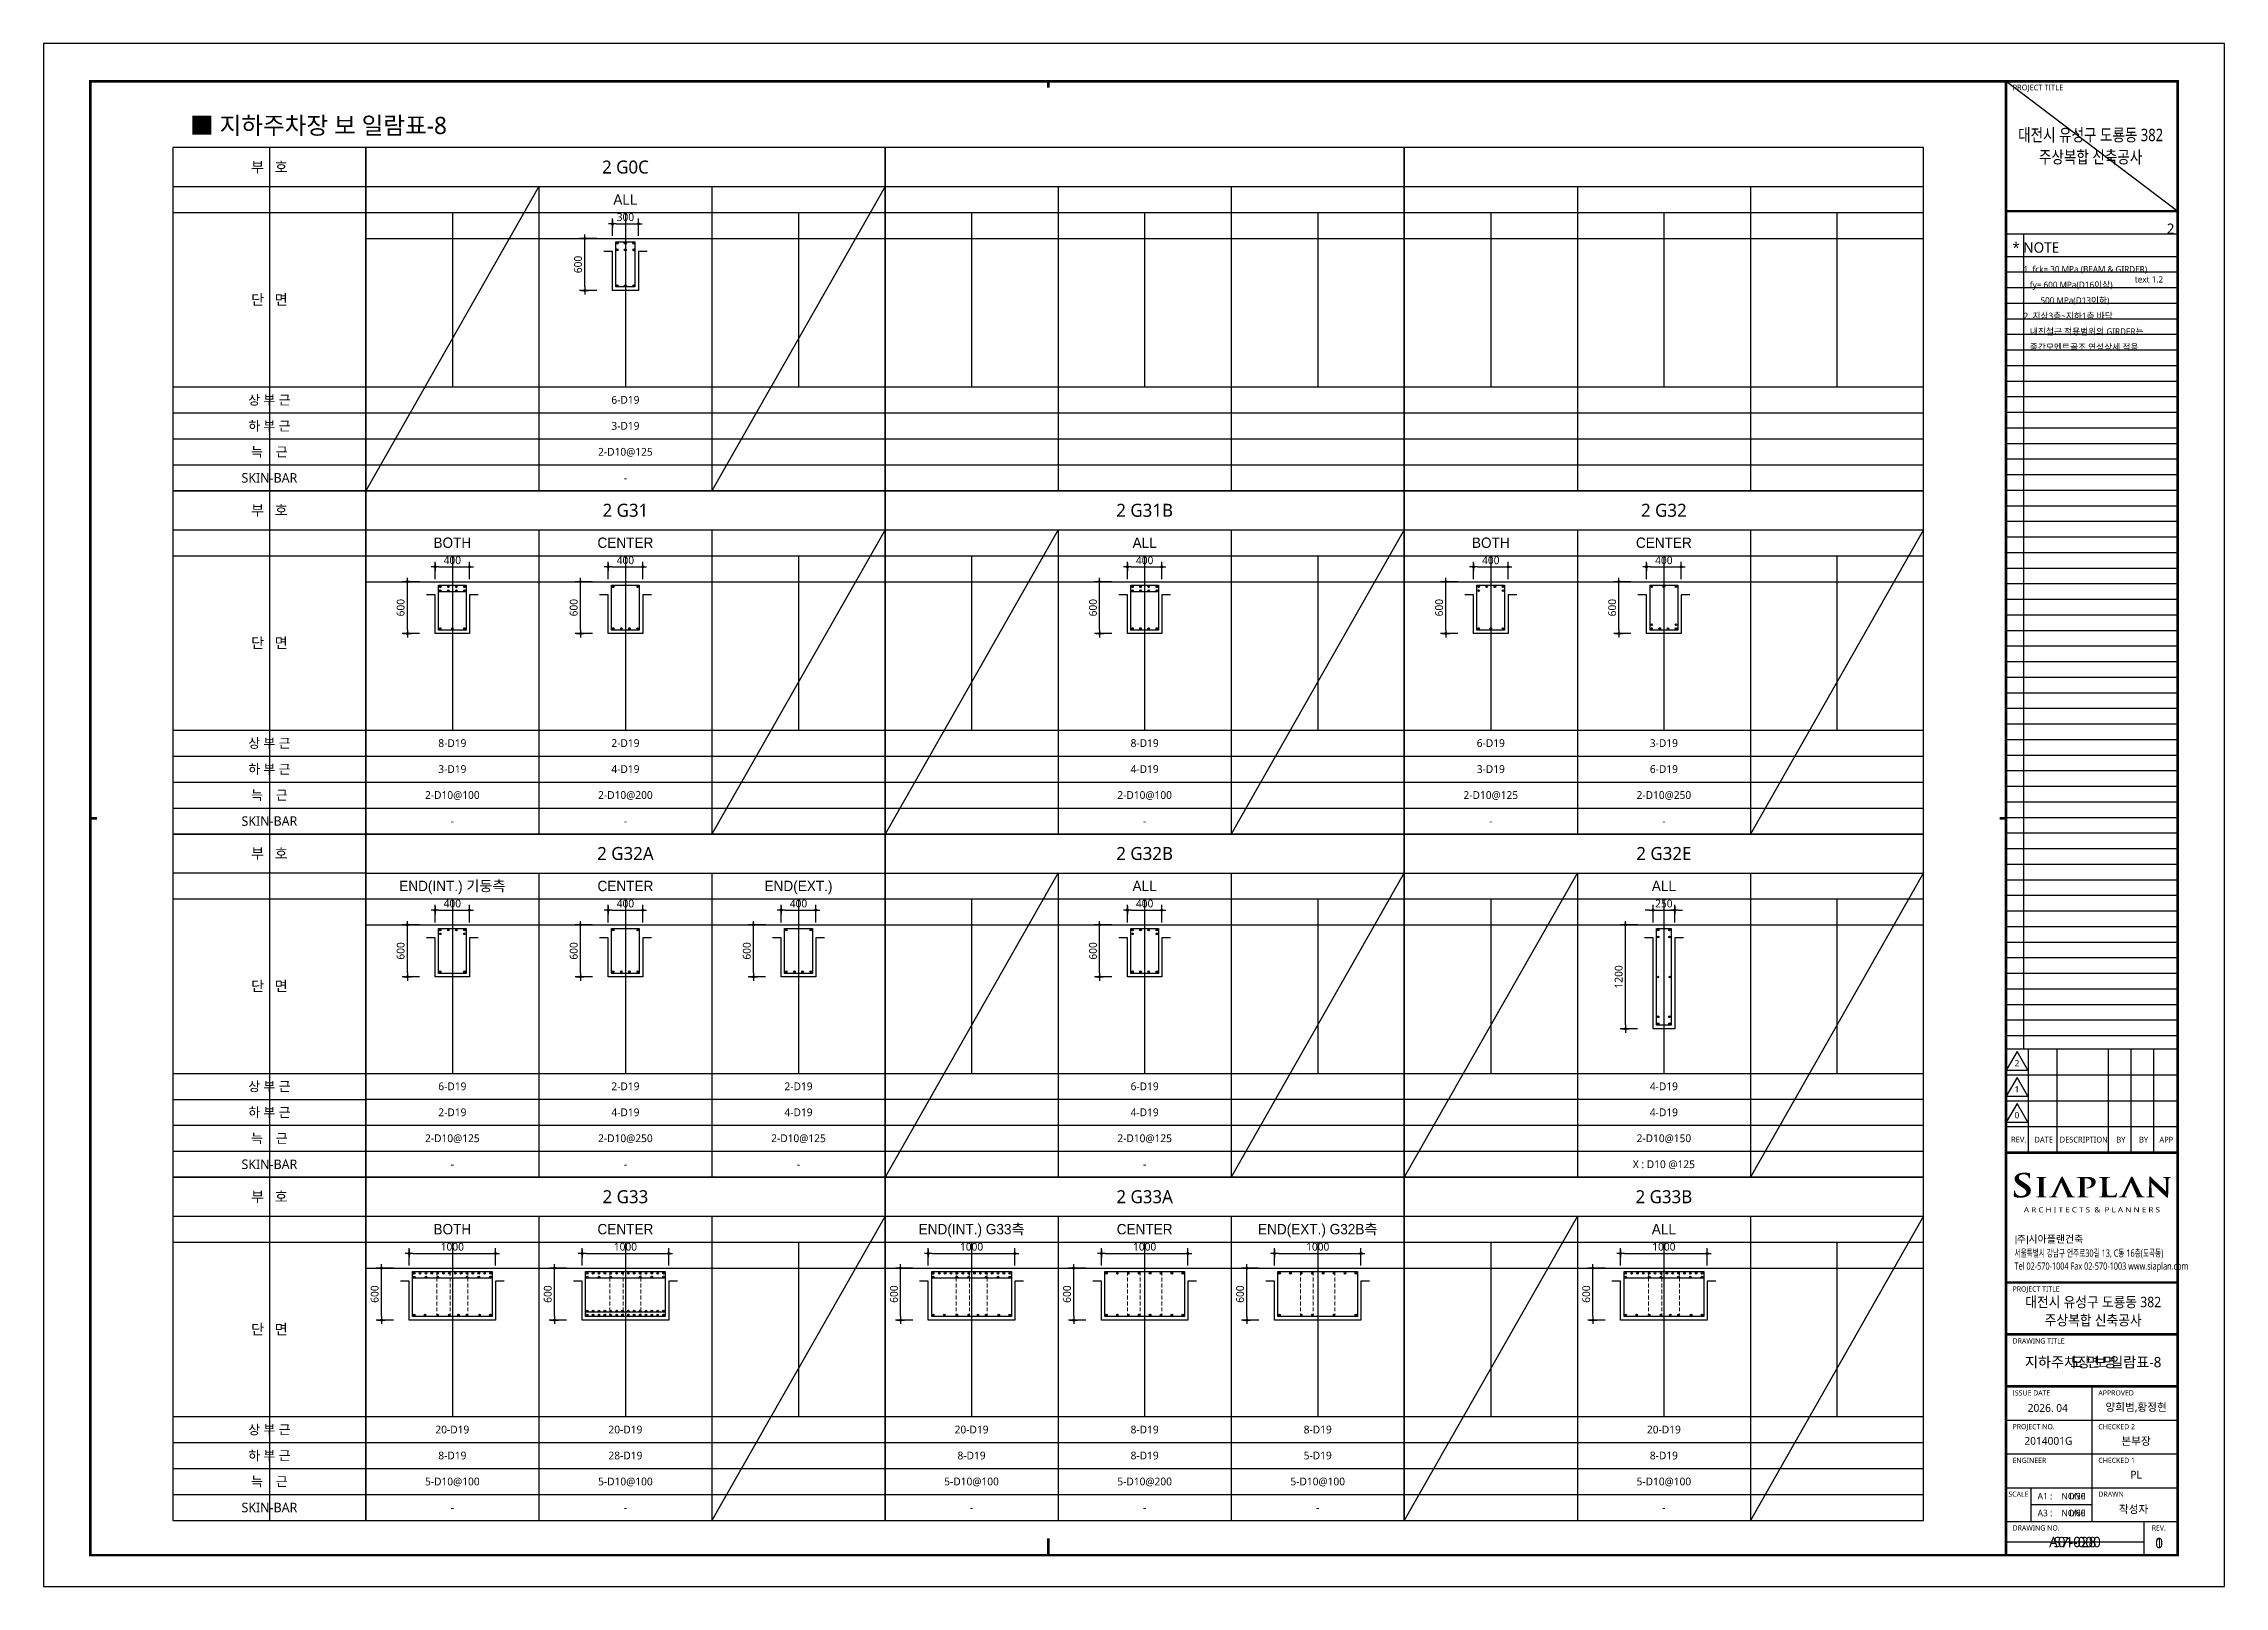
# Model space of a CAD drawing. Header units: millimetres. Extents: x 0 to 252030, y -124740 to 196020.
# Drawn here: x 75630 to 100830, y 124740 to 142560 of the extents above; entities that cross this region are included whole.
import ezdxf
from ezdxf.enums import TextEntityAlignment as Align

# ---------------------------------------------------------------- set-up
doc = ezdxf.new("R2010")
doc.units = ezdxf.units.MM
doc.header["$LTSCALE"] = 30
doc.linetypes.add('HID', pattern=[2.3, 1.5, -0.8])
doc.layers.get('DEFPOINTS').update_dxf_attribs({"color": 142})
for name, color, linetype in [('0-SEC1', 3, 'Continuous'), ('AA-SHEET-TEXT', 3, 'Continuous'), ('CON', 2, 'Continuous'), ('DIM', 7, 'Continuous'), ('ETC', 7, 'Continuous'), ('S-철근', 3, 'Continuous'), ('SHEET', 7, 'Continuous'), ('TEX', 3, 'Continuous'), ('TEXT', 6, 'Continuous'), ('TXT', 3, 'Continuous'), ('XR-FORM_(도룡동)$0$AA-SHEET', 9, 'Continuous'), ('XR-FORM_(도룡동)$0$Sheet', 7, 'Continuous'), ('XR-FORM_(도룡동)$0$Sheet-text', 3, 'Continuous'), ('XR-FORM_(도룡동)$0$TEXT', 3, 'Continuous')]:
    doc.layers.add(name, color=color, linetype=linetype)
doc.layers.add('SkinBar', color=7, linetype='Continuous', lineweight=0)
doc.layers.add('TieBar', color=7, linetype='HID', lineweight=0)
doc.styles.get("Standard").update_dxf_attribs({"font": 'malgun.ttf'})
doc.styles.add('XR-FORM$0$맑은고딕', font='malgun.ttf')
doc.styles.add('XR-FORM_(도룡동)$0$맑은고딕', font='malgun.ttf')
doc.styles.add('XR-FORM_(도룡동)$0$충북옥천_FORM$0$맑은고딕', font='malgun.ttf')
doc.styles.add('XR-FORM_(도룡동)$1$맑은고딕', font='malgun.ttf')
doc.styles.add('XR-FORM_(도룡동)$2$맑은고딕', font='malgun.ttf')
doc.styles.add('XR-FORM_(도룡동)$3$맑은고딕', font='malgun.ttf')
doc.styles.add('돋움', font='Dotum.ttf')
doc.styles.add('맑은 고딕', font='malgun.ttf')
doc.styles.add('맑은고딕', font='malgun.ttf')
doc.dimstyles.new('30NDIM', dxfattribs={"dimscale": 50, "dimtxt": 3, "dimasz": 1.5, "dimexe": 2, "dimexo": 6, "dimgap": 1, "dimtad": 1, "dimdec": 0, "dimrnd": 0.25, "dimzin": 0, "dimdsep": 46, "dimtxsty": 'Standard', "dimblk": 'Z_DOT', "dimcen": 5, "dimclrd": 256, "dimclre": 256, "dimclrt": 3, "dimadec": 0, "dimazin": 0, "dimtm": 1e-09, "dimtfac": 1, "dimtdec": 0, "dimtix": 1, "dimtmove": 2, "dimatfit": 1, "dimldrblk": 'Z_DOT', "dimfxl": 1, "dimtolj": 1, "dimtzin": 0, "dimarcsym": 0})

msp = doc.modelspace()

# ---------------------------------------------------------------- texts
at = {"layer": 'AA-SHEET-TEXT'}
for s, style, p in [('지하주차장 보 일람표-8', 'XR-FORM$0$맑은고딕', (99313.90026, 127329.9794)), ('S7-028', 'XR-FORM_(도룡동)$2$맑은고딕', (99103.50013, 125251.90968)), ('0', '맑은고딕', (100075.95675, 125241.07997))]:
    msp.add_text(s, height=120, dxfattribs=dict(at, style=style)).set_placement(p, align=Align.MIDDLE_CENTER)
for s, style, p in [('1/30', 'XR-FORM_(도룡동)$0$맑은고딕', (99225.41387, 125782.15212)), ('1/60', 'XR-FORM_(도룡동)$1$맑은고딕', (99225.41387, 125587.38398))]:
    msp.add_text(s, height=75, dxfattribs=dict(at, style=style)).set_placement(p, align=Align.MIDDLE_RIGHT)
at = {"layer": 'TEXT', "style": '맑은 고딕'}
msp.add_text('■ 지하주차장 보 일람표-8', height=200, dxfattribs=at).set_placement((77322.82534, 141614.96949), align=Align.MIDDLE_LEFT)
at = {"layer": 'TXT', "color": 2, "style": '맑은 고딕'}
for s, p in [('2 G0C', (82353.00013, 141134.49992)), ('2 G31', (82353.00013, 137169.99992)), ('2 G31B', (88353.00013, 137169.99992)), ('2 G32', (94353.00013, 137169.99992)), ('2 G32A', (82353.00013, 133205.49992)), ('2 G32B', (88353.00013, 133205.49992)), ('2 G32E', (94353.00013, 133205.49992)), ('2 G33', (82353.00013, 129240.99992)), ('2 G33A', (88353.00013, 129240.99992)), ('2 G33B', (94353.00013, 129240.99992))]:
    msp.add_text(s, height=150, dxfattribs=at).set_placement(p, align=Align.MIDDLE_CENTER)
at = {"layer": 'TXT'}
for s, height, style, p in [('ALL', 120, '돋움', (82353.00013, 140759.49992)), ('6-D19', 90, '맑은 고딕', (82353.00013, 138444.99992)), ('3-D19', 90, '맑은 고딕', (82353.00013, 138144.99992)), ('2-D10@125', 90, '맑은 고딕', (82353.00013, 137844.99992)), ('-', 90, '맑은 고딕', (82353.00013, 137544.99992)), ('BOTH', 120, '돋움', (80353.00013, 136794.99992)), ('CENTER', 120, '돋움', (82353.00013, 136794.99992)), ('ALL', 120, '돋움', (88353.00013, 136794.99992)), ('BOTH', 120, '돋움', (92353.00013, 136794.99992)), ('CENTER', 120, '돋움', (94353.00013, 136794.99992)), ('8-D19', 90, '맑은 고딕', (80353.00013, 134480.49992)), ('2-D19', 90, '맑은 고딕', (82353.00013, 134480.49992)), ('8-D19', 90, '맑은 고딕', (88353.00013, 134480.49992)), ('6-D19', 90, '맑은 고딕', (92353.00013, 134480.49992)), ('3-D19', 90, '맑은 고딕', (94353.00013, 134480.49992)), ('3-D19', 90, '맑은 고딕', (80353.00013, 134180.49992)), ('4-D19', 90, '맑은 고딕', (82353.00013, 134180.49992)), ('4-D19', 90, '맑은 고딕', (88353.00013, 134180.49992)), ('3-D19', 90, '맑은 고딕', (92353.00013, 134180.49992)), ('6-D19', 90, '맑은 고딕', (94353.00013, 134180.49992)), ('2-D10@100', 90, '맑은 고딕', (80353.00013, 133880.49992)), ('2-D10@200', 90, '맑은 고딕', (82353.00013, 133880.49992)), ('2-D10@100', 90, '맑은 고딕', (88353.00013, 133880.49992)), ('2-D10@125', 90, '맑은 고딕', (92353.00013, 133880.49992)), ('2-D10@250', 90, '맑은 고딕', (94353.00013, 133880.49992)), ('-', 90, '맑은 고딕', (80353.00013, 133580.49992)), ('-', 90, '맑은 고딕', (82353.00013, 133580.49992)), ('-', 90, '맑은 고딕', (88353.00013, 133580.49992)), ('-', 90, '맑은 고딕', (92353.00013, 133580.49992)), ('-', 90, '맑은 고딕', (94353.00013, 133580.49992)), ('END(INT.) 기둥측', 120, '돋움', (80353.00013, 132830.49992)), ('CENTER', 120, '돋움', (82353.00013, 132830.49992)), ('END(EXT.)', 120, '돋움', (84353.00013, 132830.49992)), ('ALL', 120, '돋움', (88353.00013, 132830.49992)), ('ALL', 120, '돋움', (94353.00013, 132830.49992)), ('6-D19', 90, '맑은 고딕', (80353.00013, 130515.99992)), ('2-D19', 90, '맑은 고딕', (82353.00013, 130515.99992)), ('2-D19', 90, '맑은 고딕', (84353.00013, 130515.99992)), ('6-D19', 90, '맑은 고딕', (88353.00013, 130515.99992)), ('4-D19', 90, '맑은 고딕', (94353.00013, 130515.99992)), ('2-D19', 90, '맑은 고딕', (80353.00013, 130215.99992)), ('4-D19', 90, '맑은 고딕', (82353.00013, 130215.99992)), ('4-D19', 90, '맑은 고딕', (84353.00013, 130215.99992)), ('4-D19', 90, '맑은 고딕', (88353.00013, 130215.99992)), ('4-D19', 90, '맑은 고딕', (94353.00013, 130215.99992)), ('2-D10@125', 90, '맑은 고딕', (80353.00013, 129915.99992)), ('2-D10@250', 90, '맑은 고딕', (82353.00013, 129915.99992)), ('2-D10@125', 90, '맑은 고딕', (84353.00013, 129915.99992)), ('2-D10@125', 90, '맑은 고딕', (88353.00013, 129915.99992)), ('2-D10@150', 90, '맑은 고딕', (94353.00013, 129915.99992)), ('-', 90, '맑은 고딕', (80353.00013, 129615.99992)), ('-', 90, '맑은 고딕', (82353.00013, 129615.99992)), ('-', 90, '맑은 고딕', (84353.00013, 129615.99992)), ('-', 90, '맑은 고딕', (88353.00013, 129615.99992)), ('X : D10 @125', 90, '맑은 고딕', (94353.00013, 129615.99992)), ('BOTH', 120, '돋움', (80353.00013, 128865.99992)), ('CENTER', 120, '돋움', (82353.00013, 128865.99992)), ('END(INT.) G33측', 120, '돋움', (86353.00013, 128865.99992)), ('CENTER', 120, '돋움', (88353.00013, 128865.99992)), ('END(EXT.) G32B측', 120, '돋움', (90353.00013, 128865.99992)), ('ALL', 120, '돋움', (94353.00013, 128865.99992)), ('20-D19', 90, '맑은 고딕', (80353.00013, 126551.49992)), ('20-D19', 90, '맑은 고딕', (82353.00013, 126551.49992)), ('20-D19', 90, '맑은 고딕', (86353.00013, 126551.49992)), ('8-D19', 90, '맑은 고딕', (88353.00013, 126551.49992)), ('8-D19', 90, '맑은 고딕', (90353.00013, 126551.49992)), ('20-D19', 90, '맑은 고딕', (94353.00013, 126551.49992)), ('8-D19', 90, '맑은 고딕', (80353.00013, 126251.49992)), ('28-D19', 90, '맑은 고딕', (82353.00013, 126251.49992)), ('8-D19', 90, '맑은 고딕', (86353.00013, 126251.49992)), ('8-D19', 90, '맑은 고딕', (88353.00013, 126251.49992)), ('5-D19', 90, '맑은 고딕', (90353.00013, 126251.49992)), ('8-D19', 90, '맑은 고딕', (94353.00013, 126251.49992)), ('5-D10@100', 90, '맑은 고딕', (80353.00013, 125951.49992)), ('5-D10@100', 90, '맑은 고딕', (82353.00013, 125951.49992)), ('5-D10@100', 90, '맑은 고딕', (86353.00013, 125951.49992)), ('5-D10@200', 90, '맑은 고딕', (88353.00013, 125951.49992)), ('5-D10@100', 90, '맑은 고딕', (90353.00013, 125951.49992)), ('5-D10@100', 90, '맑은 고딕', (94353.00013, 125951.49992)), ('-', 90, '맑은 고딕', (80353.00013, 125651.49992)), ('-', 90, '맑은 고딕', (82353.00013, 125651.49992)), ('-', 90, '맑은 고딕', (86353.00013, 125651.49992)), ('-', 90, '맑은 고딕', (88353.00013, 125651.49992)), ('-', 90, '맑은 고딕', (90353.00013, 125651.49992)), ('-', 90, '맑은 고딕', (94353.00013, 125651.49992))]:
    msp.add_text(s, height=height, dxfattribs=dict(at, style=style)).set_placement(p, align=Align.MIDDLE_CENTER)

# ---------------------------------------------------------------- blocks, each defined once
blk = doc.blocks.new('XR-FORM_(도룡동)$0$S')
at = {"layer": 'XR-FORM_(도룡동)$0$Sheet'}
h = blk.add_hatch(color=6, dxfattribs=at)
edge = h.paths.add_edge_path()
edge.add_spline(control_points=[(76338, 15545), (76338, 15545), (76295, 15571), (76295, 15571), (76172, 15645), (76132, 15687), (76132, 15744), (76132, 15817), (76203, 15865), (76313, 15865), (76409, 15865), (76454, 15832), (76479, 15807), (76511, 15775), (76518, 15737), (76518, 15729), (76518, 15711), (76524, 15702), (76538, 15702), (76557, 15702), (76559, 15724), (76559, 15744), (76559, 15811), (76562, 15848), (76564, 15870), (76564, 15870), (76565, 15890), (76565, 15890), (76565, 15905), (76548, 15908), (76540, 15909), (76494, 15919), (76430, 15930), (76333, 15930), (76119, 15930), (75970, 15833), (75970, 15695), (75970, 15588), (76037, 15502), (76202, 15401), (76202, 15401), (76273, 15357), (76273, 15357), (76398, 15281), (76423, 15225), (76423, 15165), (76423, 15099), (76352, 15030), (76220, 15030), (76155, 15030), (76041, 15045), (76002, 15150), (75994, 15172), (75988, 15197), (75988, 15211), (75988, 15217), (75988, 15236), (75968, 15236), (75948, 15236), (75946, 15209), (75945, 15201), (75945, 15201), (75945, 15197), (75945, 15197), (75943, 15174), (75938, 15104), (75938, 15040), (75938, 15011), (75943, 15004), (75970, 14994), (76035, 14972), (76103, 14962), (76198, 14962), (76298, 14962), (76379, 14979), (76447, 15013), (76575, 15079), (76595, 15177), (76595, 15230), (76595, 15347), (76528, 15430), (76338, 15545)], knot_values=[0, 0, 0, 0, 1, 1, 1, 2, 2, 2, 3, 3, 3, 4, 4, 4, 5, 5, 5, 6, 6, 6, 7, 7, 7, 8, 8, 8, 9, 9, 9, 10, 10, 10, 11, 11, 11, 12, 12, 12, 13, 13, 13, 14, 14, 14, 15, 15, 15, 16, 16, 16, 17, 17, 17, 18, 18, 18, 19, 19, 19, 20, 20, 20, 21, 21, 21, 22, 22, 22, 23, 23, 23, 24, 24, 24, 25, 25, 25, 26, 26, 26, 27, 27, 27, 27], degree=3, periodic=0)
h = blk.add_hatch(color=6, dxfattribs=at)
edge = h.paths.add_edge_path()
edge.add_spline(control_points=[(77180, 15007), (77180, 15007), (77166, 15007), (77166, 15007), (77156, 15007), (77148, 15007), (77134, 15009), (77098, 15014), (77093, 15029), (77089, 15056), (77084, 15098), (77084, 15641), (77086, 15677), (77089, 15714), (77100, 15725), (77131, 15729), (77143, 15731), (77153, 15732), (77163, 15732), (77163, 15732), (77180, 15732), (77180, 15732), (77188, 15732), (77195, 15739), (77195, 15747), (77195, 15755), (77188, 15761), (77180, 15761), (77180, 15761), (76814, 15761), (76814, 15761), (76806, 15761), (76800, 15755), (76800, 15747), (76800, 15739), (76806, 15732), (76814, 15732), (76814, 15732), (76832, 15732), (76832, 15732), (76847, 15732), (76860, 15730), (76871, 15728), (76897, 15723), (76909, 15710), (76912, 15677), (76912, 15677), (76912, 15677), (76912, 15677), (76914, 15650), (76915, 15103), (76908, 15057), (76904, 15025), (76895, 15014), (76873, 15011), (76858, 15008), (76843, 15007), (76827, 15007), (76826, 15007), (76814, 15007), (76814, 15007), (76806, 15007), (76800, 15000), (76800, 14992), (76800, 14984), (76806, 14977), (76814, 14977), (76814, 14977), (77180, 14977), (77180, 14977), (77188, 14977), (77195, 14984), (77195, 14992), (77195, 15000), (77188, 15007), (77180, 15007)], knot_values=[0, 0, 0, 0, 1, 1, 1, 2, 2, 2, 3, 3, 3, 4, 4, 4, 5, 5, 5, 6, 6, 6, 7, 7, 7, 8, 8, 8, 9, 9, 9, 10, 10, 10, 11, 11, 11, 12, 12, 12, 13, 13, 13, 14, 14, 14, 15, 15, 15, 16, 16, 16, 17, 17, 17, 18, 18, 18, 19, 19, 19, 20, 20, 20, 21, 21, 21, 22, 22, 22, 23, 23, 23, 24, 24, 24, 25, 25, 25, 25], degree=3, periodic=0)
h = blk.add_hatch(color=6, dxfattribs=at)
edge = h.paths.add_edge_path()
edge.add_spline(control_points=[(78289, 15008), (78289, 15008), (78256, 15008), (78256, 15008), (78252, 15008), (78248, 15009), (78243, 15010), (78220, 15014), (78192, 15028), (78158, 15085), (78158, 15085), (77848, 15727), (77836, 15749), (77824, 15773), (77816, 15784), (77802, 15784), (77787, 15784), (77771, 15771), (77757, 15741), (77757, 15741), (77450, 15097), (77450, 15097), (77424, 15042), (77401, 15015), (77350, 15010), (77342, 15009), (77328, 15008), (77317, 15008), (77317, 15008), (77304, 15008), (77304, 15008), (77298, 15008), (77292, 15002), (77292, 14994), (77292, 14987), (77298, 14980), (77304, 14980), (77304, 14980), (77609, 14980), (77609, 14980), (77615, 14980), (77621, 14987), (77621, 14994), (77621, 15002), (77615, 15008), (77609, 15008), (77609, 15008), (77576, 15008), (77576, 15008), (77539, 15008), (77534, 15021), (77534, 15033), (77534, 15044), (77540, 15068), (77552, 15094), (77552, 15094), (77762, 15561), (77762, 15561), (77762, 15561), (78005, 15016), (78004, 15016), (78005, 15014), (78005, 15012), (78004, 15010), (78003, 15008), (78001, 15008), (77998, 15008), (77998, 15008), (77984, 15008), (77984, 15008), (77978, 15008), (77972, 15002), (77972, 14994), (77972, 14987), (77978, 14980), (77984, 14980), (77984, 14980), (78289, 14980), (78289, 14980), (78295, 14980), (78301, 14987), (78301, 14994), (78301, 15002), (78295, 15008), (78289, 15008)], knot_values=[0, 0, 0, 0, 1, 1, 1, 2, 2, 2, 3, 3, 3, 4, 4, 4, 5, 5, 5, 6, 6, 6, 7, 7, 7, 8, 8, 8, 9, 9, 9, 10, 10, 10, 11, 11, 11, 12, 12, 12, 13, 13, 13, 14, 14, 14, 15, 15, 15, 16, 16, 16, 17, 17, 17, 18, 18, 18, 19, 19, 19, 20, 20, 20, 21, 21, 21, 22, 22, 22, 23, 23, 23, 24, 24, 24, 25, 25, 25, 26, 26, 26, 27, 27, 27, 28, 28, 28, 28], degree=3, periodic=0)
h = blk.add_hatch(color=250, dxfattribs=at)
edge = h.paths.add_edge_path()
edge.add_spline(control_points=[(78762, 15355), (78740, 15355), (78721, 15354), (78721, 15339), (78721, 15329), (78732, 15327), (78739, 15326), (78739, 15326), (78761, 15325), (78768, 15325), (78956, 15325), (79092, 15431), (79092, 15577), (79092, 15629), (79059, 15678), (79025, 15703), (79003, 15719), (78945, 15762), (78781, 15762), (78781, 15762), (78772, 15762), (78771, 15762), (78771, 15762), (78376, 15762), (78376, 15762), (78367, 15762), (78360, 15756), (78360, 15748), (78360, 15740), (78367, 15734), (78376, 15734), (78376, 15734), (78423, 15734), (78423, 15734), (78429, 15733), (78435, 15733), (78438, 15732), (78480, 15725), (78488, 15709), (78491, 15677), (78491, 15677), (78491, 15677), (78491, 15677), (78493, 15651), (78494, 15108), (78487, 15062), (78481, 15030), (78474, 15013), (78453, 15010), (78437, 15007), (78422, 15006), (78407, 15006), (78406, 15006), (78396, 15006), (78396, 15006), (78387, 15006), (78380, 14999), (78380, 14991), (78380, 14983), (78387, 14977), (78396, 14977), (78396, 14977), (78791, 14977), (78791, 14977), (78800, 14977), (78807, 14983), (78807, 14991), (78807, 14999), (78800, 15006), (78791, 15006), (78791, 15006), (78781, 15006), (78781, 15006), (78761, 15006), (78733, 15008), (78715, 15010), (78681, 15013), (78672, 15031), (78668, 15061), (78662, 15105), (78662, 15684), (78662, 15690), (78662, 15699), (78664, 15704), (78669, 15705), (78679, 15708), (78707, 15709), (78729, 15709), (78757, 15709), (78810, 15704), (78857, 15670), (78924, 15623), (78931, 15562), (78931, 15520), (78931, 15418), (78833, 15355), (78762, 15355)], knot_values=[0, 0, 0, 0, 1, 1, 1, 2, 2, 2, 3, 3, 3, 4, 4, 4, 5, 5, 5, 6, 6, 6, 7, 7, 7, 8, 8, 8, 9, 9, 9, 10, 10, 10, 11, 11, 11, 12, 12, 12, 13, 13, 13, 14, 14, 14, 15, 15, 15, 16, 16, 16, 17, 17, 17, 18, 18, 18, 19, 19, 19, 20, 20, 20, 21, 21, 21, 22, 22, 22, 23, 23, 23, 24, 24, 24, 25, 25, 25, 26, 26, 26, 27, 27, 27, 28, 28, 28, 29, 29, 29, 30, 30, 30, 31, 31, 31, 32, 32, 32, 32], degree=3, periodic=0)
h = blk.add_hatch(color=250, dxfattribs=at)
edge = h.paths.add_edge_path()
edge.add_spline(control_points=[(79896, 15147), (79880, 15147), (79878, 15134), (79877, 15128), (79875, 15109), (79860, 15082), (79845, 15069), (79815, 15043), (79768, 15042), (79696, 15042), (79592, 15042), (79561, 15049), (79541, 15063), (79541, 15063), (79541, 15063), (79541, 15063), (79522, 15076), (79515, 15314), (79515, 15460), (79515, 15617), (79515, 15645), (79518, 15677), (79521, 15714), (79532, 15724), (79562, 15729), (79578, 15731), (79599, 15732), (79612, 15732), (79620, 15732), (79633, 15732), (79638, 15739), (79640, 15742), (79641, 15745), (79641, 15748), (79641, 15756), (79634, 15762), (79626, 15762), (79626, 15762), (79235, 15762), (79235, 15762), (79226, 15762), (79220, 15756), (79220, 15748), (79220, 15743), (79222, 15738), (79227, 15736), (79227, 15735), (79229, 15735), (79229, 15734), (79235, 15732), (79243, 15732), (79247, 15732), (79265, 15732), (79280, 15731), (79290, 15729), (79331, 15722), (79340, 15709), (79342, 15677), (79344, 15651), (79345, 15108), (79338, 15062), (79332, 15030), (79326, 15013), (79304, 15010), (79290, 15007), (79276, 15006), (79262, 15006), (79262, 15006), (79245, 15006), (79245, 15006), (79237, 15006), (79230, 14999), (79230, 14991), (79230, 14983), (79237, 14977), (79245, 14977), (79245, 14977), (79615, 14977), (79615, 14977), (79615, 14977), (79805, 14976), (79805, 14976), (79874, 14976), (79882, 14981), (79891, 15006), (79901, 15036), (79910, 15113), (79910, 15125), (79910, 15135), (79910, 15147), (79896, 15147)], knot_values=[0, 0, 0, 0, 1, 1, 1, 2, 2, 2, 3, 3, 3, 4, 4, 4, 5, 5, 5, 6, 6, 6, 7, 7, 7, 8, 8, 8, 9, 9, 9, 10, 10, 10, 11, 11, 11, 12, 12, 12, 13, 13, 13, 14, 14, 14, 15, 15, 15, 16, 16, 16, 17, 17, 17, 18, 18, 18, 19, 19, 19, 20, 20, 20, 21, 21, 21, 22, 22, 22, 23, 23, 23, 24, 24, 24, 25, 25, 25, 26, 26, 26, 27, 27, 27, 28, 28, 28, 29, 29, 29, 30, 30, 30, 30], degree=3, periodic=0)
h = blk.add_hatch(color=250, dxfattribs=at)
edge = h.paths.add_edge_path()
edge.add_spline(control_points=[(80974, 15008), (80974, 15008), (80942, 15008), (80942, 15008), (80937, 15008), (80933, 15009), (80928, 15010), (80905, 15014), (80878, 15028), (80843, 15085), (80843, 15085), (80533, 15727), (80521, 15749), (80509, 15773), (80501, 15784), (80487, 15784), (80472, 15784), (80457, 15771), (80442, 15741), (80442, 15741), (80135, 15097), (80135, 15097), (80109, 15042), (80086, 15015), (80035, 15010), (80027, 15009), (80013, 15008), (80002, 15008), (80002, 15008), (79989, 15008), (79989, 15008), (79983, 15008), (79977, 15002), (79977, 14994), (79977, 14987), (79983, 14980), (79989, 14980), (79989, 14980), (80294, 14980), (80294, 14980), (80300, 14980), (80306, 14987), (80306, 14994), (80306, 15002), (80300, 15008), (80294, 15008), (80294, 15008), (80261, 15008), (80261, 15008), (80224, 15008), (80219, 15021), (80219, 15033), (80219, 15044), (80225, 15068), (80237, 15094), (80237, 15094), (80447, 15561), (80447, 15561), (80447, 15561), (80690, 15016), (80690, 15016), (80690, 15014), (80690, 15012), (80689, 15010), (80688, 15008), (80686, 15008), (80683, 15008), (80683, 15008), (80669, 15008), (80669, 15008), (80663, 15008), (80657, 15002), (80657, 14994), (80657, 14987), (80663, 14980), (80669, 14980), (80669, 14980), (80974, 14980), (80974, 14980), (80980, 14980), (80986, 14987), (80986, 14994), (80986, 15002), (80980, 15008), (80974, 15008)], knot_values=[0, 0, 0, 0, 1, 1, 1, 2, 2, 2, 3, 3, 3, 4, 4, 4, 5, 5, 5, 6, 6, 6, 7, 7, 7, 8, 8, 8, 9, 9, 9, 10, 10, 10, 11, 11, 11, 12, 12, 12, 13, 13, 13, 14, 14, 14, 15, 15, 15, 16, 16, 16, 17, 17, 17, 18, 18, 18, 19, 19, 19, 20, 20, 20, 21, 21, 21, 22, 22, 22, 23, 23, 23, 24, 24, 24, 25, 25, 25, 26, 26, 26, 27, 27, 27, 28, 28, 28, 28], degree=3, periodic=0)
h = blk.add_hatch(color=250, dxfattribs=at)
edge = h.paths.add_edge_path()
edge.add_spline(control_points=[(81976, 15761), (81976, 15761), (81692, 15761), (81692, 15761), (81686, 15761), (81681, 15755), (81681, 15747), (81681, 15739), (81686, 15732), (81692, 15732), (81692, 15732), (81700, 15732), (81702, 15732), (81718, 15732), (81744, 15732), (81760, 15726), (81783, 15717), (81794, 15705), (81795, 15641), (81795, 15641), (81806, 15233), (81806, 15224), (81806, 15224), (81806, 15202), (81806, 15202), (81797, 15210), (81212, 15762), (81212, 15762), (81199, 15775), (81187, 15784), (81176, 15784), (81158, 15784), (81158, 15750), (81158, 15740), (81158, 15740), (81148, 15134), (81148, 15134), (81147, 15045), (81143, 15018), (81117, 15011), (81101, 15006), (81079, 15006), (81068, 15006), (81067, 15006), (81057, 15006), (81057, 15006), (81051, 15006), (81046, 14999), (81046, 14991), (81046, 14983), (81051, 14976), (81057, 14976), (81057, 14976), (81353, 14976), (81353, 14976), (81359, 14976), (81364, 14983), (81364, 14991), (81364, 14999), (81359, 15006), (81353, 15006), (81353, 15006), (81342, 15006), (81340, 15006), (81324, 15006), (81303, 15006), (81284, 15013), (81268, 15018), (81251, 15035), (81248, 15122), (81248, 15122), (81237, 15522), (81236, 15534), (81241, 15530), (81780, 15014), (81821, 14978), (81833, 14966), (81851, 14966), (81864, 14966), (81880, 14966), (81882, 14986), (81882, 15002), (81882, 15002), (81894, 15649), (81894, 15649), (81895, 15706), (81903, 15722), (81931, 15729), (81944, 15732), (81952, 15732), (81963, 15732), (81965, 15732), (81976, 15732), (81976, 15732), (81982, 15732), (81987, 15739), (81987, 15747), (81987, 15755), (81982, 15761), (81976, 15761)], knot_values=[0, 0, 0, 0, 1, 1, 1, 2, 2, 2, 3, 3, 3, 4, 4, 4, 5, 5, 5, 6, 6, 6, 7, 7, 7, 8, 8, 8, 9, 9, 9, 10, 10, 10, 11, 11, 11, 12, 12, 12, 13, 13, 13, 14, 14, 14, 15, 15, 15, 16, 16, 16, 17, 17, 17, 18, 18, 18, 19, 19, 19, 20, 20, 20, 21, 21, 21, 22, 22, 22, 23, 23, 23, 24, 24, 24, 25, 25, 25, 26, 26, 26, 27, 27, 27, 28, 28, 28, 29, 29, 29, 30, 30, 30, 31, 31, 31, 32, 32, 32, 33, 33, 33, 33], degree=3, periodic=0)
at = {"layer": 'DEFPOINTS'}
for p, q in [((75750, 52950), (82250, 52950)), ((75640, 52073), (82226, 52073)), ((76315, 52073), (76315, 20700)), ((82250, 51196), (75640, 51196)), ((82250, 50596), (75640, 50596)), ((82250, 49996), (75640, 49996)), ((82250, 49396), (75640, 49396)), ((82250, 48796), (75640, 48796)), ((82250, 48196), (75640, 48196)), ((82250, 47596), (75640, 47596)), ((82250, 46996), (75640, 46996)), ((82250, 46396), (75640, 46396)), ((82250, 45796), (75640, 45796)), ((82250, 45196), (75640, 45196)), ((82250, 44596), (75640, 44596)), ((82250, 43996), (75640, 43996)), ((82250, 43396), (75640, 43396)), ((82250, 42796), (75640, 42796)), ((82250, 42196), (75640, 42196)), ((82250, 41596), (75640, 41596)), ((82250, 40996), (75640, 40996)), ((82250, 40396), (75640, 40396)), ((82250, 39796), (75640, 39796)), ((82250, 39196), (75640, 39196)), ((82250, 38596), (75640, 38596)), ((82250, 37996), (75640, 37996)), ((82250, 37396), (75640, 37396)), ((82250, 36796), (75640, 36796)), ((82250, 36196), (75640, 36196)), ((82250, 35596), (75640, 35596)), ((82250, 34996), (75640, 34996)), ((82250, 34396), (75640, 34396)), ((82250, 33796), (75640, 33796)), ((82250, 33196), (75640, 33196)), ((82250, 32596), (75640, 32596)), ((82250, 31996), (75640, 31996)), ((82250, 31396), (75640, 31396)), ((82250, 30796), (75640, 30796)), ((82250, 30196), (75640, 30196)), ((82250, 29596), (75640, 29596)), ((82250, 28996), (75640, 28996)), ((82250, 28396), (75640, 28396)), ((82250, 27796), (75640, 27796)), ((82250, 27196), (75640, 27196)), ((82250, 26596), (75640, 26596)), ((82250, 25996), (75640, 25996)), ((82250, 25396), (75640, 25396)), ((82250, 24796), (75640, 24796)), ((82250, 24196), (75640, 24196)), ((82250, 23596), (75640, 23596)), ((82250, 22996), (75640, 22996)), ((82250, 22396), (75640, 22396)), ((82250, 21796), (75640, 21796)), ((82250, 21196), (75640, 21196)), ((80950, 1706), (75640, 1706))]:
    blk.add_line(p, q, dxfattribs=at)
at = {"layer": 'XR-FORM_(도룡동)$0$AA-SHEET', "const_width": 99.9}
blk.add_lwpolyline([(75750, 52950), (82250, 52950)], dxfattribs=at)
at = {"layer": 'XR-FORM_(도룡동)$0$Sheet'}
for p, q in [((75590, 20700), (82204, 20700)), ((76490, 20700), (76490, 16700)), ((77590, 20700), (77590, 16700)), ((79575, 20700), (79575, 16700)), ((80450, 20700), (80450, 16700)), ((81325, 20700), (81325, 16700)), ((75640, 19700), (82254, 19700)), ((75640, 18700), (82254, 18700)), ((75640, 17700), (82254, 17700)), ((78945, 7700), (78945, 2500)), ((75640, 6400), (82250, 6400)), ((75640, 5100), (82250, 5100)), ((75640, 3800), (82250, 3800)), ((76591, 3798), (76591, 2500)), ((76591, 3149), (78945, 3149)), ((75640, 2500), (82250, 2500)), ((80950, 2500), (80950, 1200))]:
    blk.add_line(p, q, dxfattribs=at)
at = {"layer": 'XR-FORM_(도룡동)$0$Sheet', "const_width": 100}
blk.add_lwpolyline([(1850, 57950), (82250, 57950), (82250, 1200), (1850, 1200)], close=True, dxfattribs=at)
at = {"layer": 'XR-FORM_(도룡동)$0$Sheet', "linetype": 'Continuous', "const_width": 100}
for points in [[(38745, 57950), (38745, 57700)], [(2100, 29575), (1850, 29575)], [(75640, 29575), (75390, 29575)], [(38745, 1846), (38745, 1200)]]:
    blk.add_lwpolyline(points, dxfattribs=at)
at = {"layer": 'XR-FORM_(도룡동)$0$Sheet', "const_width": 100}
for points in [[(75640, 57950), (75640, 1200)], [(75640, 52950), (82250, 52950)], [(75640, 16700), (82250, 16700)], [(75640, 11700), (82250, 11700)], [(75640, 9700), (82250, 9700)], [(75640, 7700), (82250, 7700)]]:
    blk.add_lwpolyline(points, dxfattribs=at)
at = {"layer": 'XR-FORM_(도룡동)$0$Sheet'}
for points in [[(76065, 20589), (75650, 19869), (76481, 19869)], [(76065, 19589), (75650, 18869), (76481, 18869)], [(76065, 18589), (75650, 17869), (76481, 17869)]]:
    blk.add_lwpolyline(points, close=True, dxfattribs=at)
at = {"layer": 'XR-FORM_(도룡동)$0$Sheet', "color": 3, "const_width": 28}
for points in [[(76026, 13508), (76026, 13172)], [(76466, 13508), (76466, 13172)]]:
    blk.add_lwpolyline(points, dxfattribs=at)
at = {"layer": 'DEFPOINTS', "style": 'XR-FORM_(도룡동)$3$맑은고딕'}
blk.add_text('2', height=400, dxfattribs=at).set_placement((82126, 52273), align=Align.MIDDLE_RIGHT)
blk.add_text('text 1.2', height=240, dxfattribs=at).set_placement((80599, 50202))
blk.add_text('도 면 명', height=400, dxfattribs=at).set_placement((78996, 8633), align=Align.MIDDLE_CENTER)
at = {"layer": 'XR-FORM_(도룡동)$0$Sheet', "style": 'XR-FORM_(도룡동)$3$맑은고딕'}
for s, height, p in [('PROJECT TITLE', 220, (75890, 57600)), ('PROJECT TITLE', 200, (75890, 11350)), ('DRAWING TITLE', 200, (75890, 9350)), ('ISSUE DATE', 200, (75890, 7350)), ('APPROVED', 200, (79195, 7350)), ('PROJECT NO. ', 200, (75890, 6050)), ('CHECKED 2 ', 200, (79195, 6050)), ('ENGINEER', 200, (75890, 4750)), ('CHECKED 1 ', 200, (79195, 4750)), ('SCALE', 200, (75730, 3450)), ('DRAWN', 200, (79195, 3450)), ('DRAWING NO.', 200, (75890, 2150)), ('REV.', 200, (81250, 2150))]:
    blk.add_text(s, height=height, dxfattribs=at).set_placement(p)
for s, height, p in [('2', 240, (76059, 20140)), ('1', 240, (76059, 19140)), ('0', 240, (76059, 18140)), (' REV.', 220, (76090, 17200)), ('DATE', 220, (77090, 17200)), ('DESCRIPTION', 220, (78632, 17200)), ('BY', 220, (80062, 17200)), ('BY', 220, (80938, 17200)), ('APP', 220, (81812, 17200))]:
    blk.add_text(s, height=height, dxfattribs=at).set_placement(p, align=Align.MIDDLE)
at = {"layer": 'XR-FORM_(도룡동)$0$Sheet', "color": 3, "style": 'XR-FORM_(도룡동)$3$맑은고딕', "width": 1.2}
blk.add_text('A R C H I T E C T S  &  P L A N N E R S', height=200, dxfattribs=at).set_placement((78947, 14500), align=Align.MIDDLE_CENTER)
at = {"layer": 'XR-FORM_(도룡동)$0$Sheet', "color": 3, "style": 'XR-FORM_(도룡동)$3$맑은고딕'}
blk.add_text('주 시아플랜건축', height=280, dxfattribs=at).set_placement((76057, 13372), align=Align.MIDDLE_LEFT)
at = {"layer": 'XR-FORM_(도룡동)$0$Sheet', "color": 3, "style": 'XR-FORM_(도룡동)$3$맑은고딕', "width": 0.65}
for s, p in [('서울특별시 강남구 언주로30길 13, C동 16층(도곡동)', (75966, 12833)), ('Tel 02-570-1004 Fax 02-570-1003 www.siaplan.com', (75966, 12333))]:
    blk.add_text(s, height=280, dxfattribs=at).set_placement(p, align=Align.MIDDLE_LEFT)
at = {"layer": 'XR-FORM_(도룡동)$0$Sheet-text', "style": 'XR-FORM_(도룡동)$3$맑은고딕'}
blk.add_text('* NOTE', height=400, dxfattribs=at).set_placement((75881, 51550), align=Align.MIDDLE_LEFT)
at = {"layer": 'XR-FORM_(도룡동)$0$TEXT'}
for s, height, style, p in [('2026. 04', 300, 'XR-FORM_(도룡동)$3$맑은고딕', (77247, 6870)), ('A1 : ', 250, 'XR-FORM_(도룡동)$0$충북옥천_FORM$0$맑은고딕', (77179, 3474)), ('A3 : ', 250, 'XR-FORM_(도룡동)$0$충북옥천_FORM$0$맑은고딕', (77179, 2825))]:
    blk.add_text(s, height=height, dxfattribs=dict(at, style=style)).set_placement(p, align=Align.MIDDLE_CENTER)
at = {"layer": 'XR-FORM_(도룡동)$0$TEXT', "style": 'XR-FORM_(도룡동)$3$맑은고딕'}
blk.add_text('양희범,황정현', height=300, dxfattribs=at).set_placement((80649, 6901), align=Align.MIDDLE)
blk = doc.blocks.new('XR-FORM_(도룡동)', base_point=(101.33, -56114.51))
at = {"layer": 'DEFPOINTS'}
blk.add_line((377.95, 289.75), (411, 264.75), dxfattribs=at)
blk.add_lwpolyline([(0, 0), (420, 0), (420, 297), (0, 297)], close=True, dxfattribs=at)
at = {"xscale": 0.005, "yscale": 0.005, "zscale": 0.005}
blk.add_blockref('XR-FORM_(도룡동)$0$S', (-0.25, 0), dxfattribs=at)
at = {"layer": 'DEFPOINTS', "style": 'XR-FORM_(도룡동)$3$맑은고딕'}
for s, p in [('2014001G', (386.1, 28.01)), ('본부장', (402.99, 28.01)), ('PL', (402.99, 21.51))]:
    blk.add_text(s, height=1.5, dxfattribs=at).set_placement(p, align=Align.MIDDLE)
for p in [(393.26, 17.37), (393.26, 14.12)]:
    blk.add_text('NONE', height=1.25, dxfattribs=at).set_placement(p, align=Align.MIDDLE_RIGHT)
for s, height, p in [('작성자', 1.5, (402.51, 14.85)), ('A01-000', 2, (391.22, 8.53))]:
    blk.add_text(s, height=height, dxfattribs=at).set_placement(p, align=Align.MIDDLE_CENTER)
at = {"layer": 'XR-FORM_(도룡동)$0$Sheet-text', "style": 'XR-FORM_(도룡동)$3$맑은고딕', "width": 0.8}
for s, p in [('대전시 유성구 도룡동 382', (394.23, 279.42)), ('주상복합 신축공사', (394.23, 275.17))]:
    blk.add_text(s, height=2.4, dxfattribs=at).set_placement(p, align=Align.MIDDLE_CENTER)
at = {"layer": 'XR-FORM_(도룡동)$0$TEXT', "style": 'XR-FORM_(도룡동)$3$맑은고딕', "width": 0.9}
for s, p in [('대전시 유성구 도룡동 382', (394.73, 54.74)), ('주상복합 신축공사', (394.73, 51.24))]:
    blk.add_text(s, height=2, dxfattribs=at).set_placement(p, align=Align.MIDDLE_CENTER)
at = {"layer": 'XR-FORM_(도룡동)$0$TEXT', "style": 'XR-FORM_(도룡동)$3$맑은고딕'}
blk.add_text('1', height=2, dxfattribs=at).set_placement((407.43, 8.35), align=Align.MIDDLE_CENTER)
blk = doc.blocks.new('*U160')
at = {"layer": 'DEFPOINTS'}
for p, q in [((-1114, 5286), (-1114, 1321)), ((-2229, 4536), (0, 4536))]:
    blk.add_line(p, q, dxfattribs=at)
at = {"layer": 'SHEET'}
blk.add_line((-2229, 4836), (0, 4836), dxfattribs=at)
at = {"layer": 'SHEET', "color": 6}
for p, q in [((-2229, 2521), (0, 2521)), ((-2229, 2221), (0, 2221)), ((-2229, 1921), (0, 1921)), ((-2229, 1621), (0, 1621))]:
    blk.add_line(p, q, dxfattribs=at)
at = {"layer": 'SHEET'}
blk.add_lwpolyline([(0, 5286), (-2229, 5286), (-2229, 1321), (0, 1321)], close=True, dxfattribs=at)
at = {"layer": 'TXT', "style": '맑은 고딕'}
for s, height, p in [('부   호', 120, (-1114, 5061)), ('단   면', 120, (-1114, 3529)), ('상 부 근', 110, (-1114, 2371)), ('하 부 근', 110, (-1114, 2071)), ('늑    근', 110, (-1114, 1771)), ('SKIN-BAR', 110, (-1114, 1471))]:
    blk.add_text(s, height=height, dxfattribs=at).set_placement(p, align=Align.MIDDLE_CENTER)
blk = doc.blocks.new('NOTE-보일람표')
at = {"layer": 'TEX', "style": '맑은 고딕'}
for s, p in [('1. fck= 30 MPa (BEAM & GIRDER)', (0, -144)), ('   fy= 600 MPa(D16이상) ', (0, -324)), ('        500 MPa(D13이하)', (0, -504)), ('2. 지상3층~지하1층 바닥', (0, -684)), ('   중간모멘트골조 연성상세 적용', (0, -1044)), ('   내진철근 적용범위의 GIRDER는', (0, -864))]:
    blk.add_text(s, height=72, dxfattribs=at).set_placement(p, align=Align.MIDDLE_LEFT)
blk = doc.blocks.new('4등분')
at = {"layer": 'DEFPOINTS'}
for p, q in [((1000, 3214), (1000, 1200)), ((3000, 3214), (3000, 1200)), ((5000, 3214), (5000, 1200)), ((0, 2914), (6000, 2914))]:
    blk.add_line(p, q, dxfattribs=at)
at = {"layer": 'SHEET'}
blk.add_line((0, 3514), (6000, 3514), dxfattribs=at)
at = {"layer": 'SHEET', "color": 6}
for p, q in [((2000, 3514), (2000, 0)), ((4000, 3514), (4000, 0)), ((0, 3214), (6000, 3214)), ((0, 1200), (6000, 1200)), ((0, 900), (6000, 900)), ((0, 600), (6000, 600)), ((0, 300), (6000, 300))]:
    blk.add_line(p, q, dxfattribs=at)
at = {"layer": 'SHEET'}
blk.add_lwpolyline([(6000, 3964), (0, 3964), (0, 0), (6000, 0)], close=True, dxfattribs=at)
blk = doc.blocks.new('Z_DOT')
at = {"layer": 'DIM', "color": 0}
for p, q in [((-1, 0), (1, 0)), ((0, -1), (0, 1))]:
    blk.add_line(p, q, dxfattribs=at)
for radius in [0.25, 0.125]:
    blk.add_circle((0, 0), radius, dxfattribs=at)
blk = doc.blocks.new('*D360')
at = {"layer": 'DEFPOINTS', "color": 0, "transparency": 16777216}
for p in [(80553, 136515), (80153, 136195), (80553, 136195)]:
    blk.add_point(p, dxfattribs=at)
at = {"layer": 'DIM', "lineweight": -2, "transparency": 16777216}
for p, q in [((80153, 136375), (80153, 136575)), ((80198, 136515), (80508, 136515)), ((80553, 136375), (80553, 136575))]:
    blk.add_line(p, q, dxfattribs=at)
at = {"layer": 'DIM', "lineweight": -2, "transparency": 16777216, "xscale": 45, "yscale": 45, "zscale": 45, "rotation": 180}
blk.add_blockref('Z_DOT', (80153, 136515), dxfattribs=at)
at = {"layer": 'DIM', "lineweight": -2, "transparency": 16777216, "xscale": 45, "yscale": 45, "zscale": 45}
blk.add_blockref('Z_DOT', (80553, 136515), dxfattribs=at)
at = {"layer": 'DIM', "color": 3, "transparency": 16777216, "insert": (80353, 136592), "char_height": 90, "attachment_point": 5}
blk.add_mtext('\\A1;400', dxfattribs=at)
blk = doc.blocks.new('*D361')
at = {"layer": 'DEFPOINTS', "color": 0, "transparency": 16777216}
for p in [(79833, 136345), (80153, 136345), (80153, 135745)]:
    blk.add_point(p, dxfattribs=at)
at = {"layer": 'DIM', "lineweight": -2, "transparency": 16777216}
for p, q in [((79973, 136345), (79773, 136345)), ((79833, 135790), (79833, 136300)), ((79973, 135745), (79773, 135745))]:
    blk.add_line(p, q, dxfattribs=at)
at = {"layer": 'DIM', "lineweight": -2, "transparency": 16777216, "xscale": 45, "yscale": 45, "zscale": 45}
for p, rotation in [((79833, 136345), 90), ((79833, 135745), 270)]:
    blk.add_blockref('Z_DOT', p, dxfattribs=dict(at, rotation=rotation))
at = {"layer": 'DIM', "color": 3, "transparency": 16777216, "insert": (79756, 136045), "char_height": 90, "attachment_point": 5, "rotation": 90}
blk.add_mtext('\\A1;600', dxfattribs=at)
blk = doc.blocks.new('*D362')
at = {"layer": 'DEFPOINTS', "color": 0, "transparency": 16777216}
for p in [(82553, 136515), (82153, 136195), (82553, 136195)]:
    blk.add_point(p, dxfattribs=at)
at = {"layer": 'DIM', "lineweight": -2, "transparency": 16777216}
for p, q in [((82153, 136375), (82153, 136575)), ((82198, 136515), (82508, 136515)), ((82553, 136375), (82553, 136575))]:
    blk.add_line(p, q, dxfattribs=at)
at = {"layer": 'DIM', "lineweight": -2, "transparency": 16777216, "xscale": 45, "yscale": 45, "zscale": 45, "rotation": 180}
blk.add_blockref('Z_DOT', (82153, 136515), dxfattribs=at)
at = {"layer": 'DIM', "lineweight": -2, "transparency": 16777216, "xscale": 45, "yscale": 45, "zscale": 45}
blk.add_blockref('Z_DOT', (82553, 136515), dxfattribs=at)
at = {"layer": 'DIM', "color": 3, "transparency": 16777216, "insert": (82353, 136592), "char_height": 90, "attachment_point": 5}
blk.add_mtext('\\A1;400', dxfattribs=at)
blk = doc.blocks.new('*D363')
at = {"layer": 'DEFPOINTS', "color": 0, "transparency": 16777216}
for p in [(81833, 136345), (82153, 136345), (82153, 135745)]:
    blk.add_point(p, dxfattribs=at)
at = {"layer": 'DIM', "lineweight": -2, "transparency": 16777216}
for p, q in [((81973, 136345), (81773, 136345)), ((81833, 135790), (81833, 136300)), ((81973, 135745), (81773, 135745))]:
    blk.add_line(p, q, dxfattribs=at)
at = {"layer": 'DIM', "lineweight": -2, "transparency": 16777216, "xscale": 45, "yscale": 45, "zscale": 45}
for p, rotation in [((81833, 136345), 90), ((81833, 135745), 270)]:
    blk.add_blockref('Z_DOT', p, dxfattribs=dict(at, rotation=rotation))
at = {"layer": 'DIM', "color": 3, "transparency": 16777216, "insert": (81756, 136045), "char_height": 90, "attachment_point": 5, "rotation": 90}
blk.add_mtext('\\A1;600', dxfattribs=at)
blk = doc.blocks.new('*D364')
at = {"layer": 'DEFPOINTS', "color": 0, "transparency": 16777216}
for p in [(88553, 136515), (88153, 136195), (88553, 136195)]:
    blk.add_point(p, dxfattribs=at)
at = {"layer": 'DIM', "lineweight": -2, "transparency": 16777216}
for p, q in [((88153, 136375), (88153, 136575)), ((88198, 136515), (88508, 136515)), ((88553, 136375), (88553, 136575))]:
    blk.add_line(p, q, dxfattribs=at)
at = {"layer": 'DIM', "lineweight": -2, "transparency": 16777216, "xscale": 45, "yscale": 45, "zscale": 45, "rotation": 180}
blk.add_blockref('Z_DOT', (88153, 136515), dxfattribs=at)
at = {"layer": 'DIM', "lineweight": -2, "transparency": 16777216, "xscale": 45, "yscale": 45, "zscale": 45}
blk.add_blockref('Z_DOT', (88553, 136515), dxfattribs=at)
at = {"layer": 'DIM', "color": 3, "transparency": 16777216, "insert": (88353, 136592), "char_height": 90, "attachment_point": 5}
blk.add_mtext('\\A1;400', dxfattribs=at)
blk = doc.blocks.new('*D365')
at = {"layer": 'DEFPOINTS', "color": 0, "transparency": 16777216}
for p in [(87833, 136345), (88153, 136345), (88153, 135745)]:
    blk.add_point(p, dxfattribs=at)
at = {"layer": 'DIM', "lineweight": -2, "transparency": 16777216}
for p, q in [((87973, 136345), (87773, 136345)), ((87833, 135790), (87833, 136300)), ((87973, 135745), (87773, 135745))]:
    blk.add_line(p, q, dxfattribs=at)
at = {"layer": 'DIM', "lineweight": -2, "transparency": 16777216, "xscale": 45, "yscale": 45, "zscale": 45}
for p, rotation in [((87833, 136345), 90), ((87833, 135745), 270)]:
    blk.add_blockref('Z_DOT', p, dxfattribs=dict(at, rotation=rotation))
at = {"layer": 'DIM', "color": 3, "transparency": 16777216, "insert": (87756, 136045), "char_height": 90, "attachment_point": 5, "rotation": 90}
blk.add_mtext('\\A1;600', dxfattribs=at)
blk = doc.blocks.new('*D366')
at = {"layer": 'DEFPOINTS', "color": 0, "transparency": 16777216}
for p in [(92553, 136515), (92153, 136195), (92553, 136195)]:
    blk.add_point(p, dxfattribs=at)
at = {"layer": 'DIM', "lineweight": -2, "transparency": 16777216}
for p, q in [((92153, 136375), (92153, 136575)), ((92198, 136515), (92508, 136515)), ((92553, 136375), (92553, 136575))]:
    blk.add_line(p, q, dxfattribs=at)
at = {"layer": 'DIM', "lineweight": -2, "transparency": 16777216, "xscale": 45, "yscale": 45, "zscale": 45, "rotation": 180}
blk.add_blockref('Z_DOT', (92153, 136515), dxfattribs=at)
at = {"layer": 'DIM', "lineweight": -2, "transparency": 16777216, "xscale": 45, "yscale": 45, "zscale": 45}
blk.add_blockref('Z_DOT', (92553, 136515), dxfattribs=at)
at = {"layer": 'DIM', "color": 3, "transparency": 16777216, "insert": (92353, 136592), "char_height": 90, "attachment_point": 5}
blk.add_mtext('\\A1;400', dxfattribs=at)
blk = doc.blocks.new('*D367')
at = {"layer": 'DEFPOINTS', "color": 0, "transparency": 16777216}
for p in [(91833, 136345), (92153, 136345), (92153, 135745)]:
    blk.add_point(p, dxfattribs=at)
at = {"layer": 'DIM', "lineweight": -2, "transparency": 16777216}
for p, q in [((91973, 136345), (91773, 136345)), ((91833, 135790), (91833, 136300)), ((91973, 135745), (91773, 135745))]:
    blk.add_line(p, q, dxfattribs=at)
at = {"layer": 'DIM', "lineweight": -2, "transparency": 16777216, "xscale": 45, "yscale": 45, "zscale": 45}
for p, rotation in [((91833, 136345), 90), ((91833, 135745), 270)]:
    blk.add_blockref('Z_DOT', p, dxfattribs=dict(at, rotation=rotation))
at = {"layer": 'DIM', "color": 3, "transparency": 16777216, "insert": (91756, 136045), "char_height": 90, "attachment_point": 5, "rotation": 90}
blk.add_mtext('\\A1;600', dxfattribs=at)
blk = doc.blocks.new('*D368')
at = {"layer": 'DEFPOINTS', "color": 0, "transparency": 16777216}
for p in [(94553, 136515), (94153, 136195), (94553, 136195)]:
    blk.add_point(p, dxfattribs=at)
at = {"layer": 'DIM', "lineweight": -2, "transparency": 16777216}
for p, q in [((94153, 136375), (94153, 136575)), ((94198, 136515), (94508, 136515)), ((94553, 136375), (94553, 136575))]:
    blk.add_line(p, q, dxfattribs=at)
at = {"layer": 'DIM', "lineweight": -2, "transparency": 16777216, "xscale": 45, "yscale": 45, "zscale": 45, "rotation": 180}
blk.add_blockref('Z_DOT', (94153, 136515), dxfattribs=at)
at = {"layer": 'DIM', "lineweight": -2, "transparency": 16777216, "xscale": 45, "yscale": 45, "zscale": 45}
blk.add_blockref('Z_DOT', (94553, 136515), dxfattribs=at)
at = {"layer": 'DIM', "color": 3, "transparency": 16777216, "insert": (94353, 136592), "char_height": 90, "attachment_point": 5}
blk.add_mtext('\\A1;400', dxfattribs=at)
blk = doc.blocks.new('*D369')
at = {"layer": 'DEFPOINTS', "color": 0, "transparency": 16777216}
for p in [(93833, 136345), (94153, 136345), (94153, 135745)]:
    blk.add_point(p, dxfattribs=at)
at = {"layer": 'DIM', "lineweight": -2, "transparency": 16777216}
for p, q in [((93973, 136345), (93773, 136345)), ((93833, 135790), (93833, 136300)), ((93973, 135745), (93773, 135745))]:
    blk.add_line(p, q, dxfattribs=at)
at = {"layer": 'DIM', "lineweight": -2, "transparency": 16777216, "xscale": 45, "yscale": 45, "zscale": 45}
for p, rotation in [((93833, 136345), 90), ((93833, 135745), 270)]:
    blk.add_blockref('Z_DOT', p, dxfattribs=dict(at, rotation=rotation))
at = {"layer": 'DIM', "color": 3, "transparency": 16777216, "insert": (93756, 136045), "char_height": 90, "attachment_point": 5, "rotation": 90}
blk.add_mtext('\\A1;600', dxfattribs=at)
blk = doc.blocks.new('*D370')
at = {"layer": 'DEFPOINTS', "color": 0, "transparency": 16777216}
for p in [(80553, 132551), (80153, 132230), (80553, 132230)]:
    blk.add_point(p, dxfattribs=at)
at = {"layer": 'DIM', "lineweight": -2, "transparency": 16777216}
for p, q in [((80153, 132410), (80153, 132611)), ((80553, 132410), (80553, 132611)), ((80198, 132551), (80508, 132551))]:
    blk.add_line(p, q, dxfattribs=at)
at = {"layer": 'DIM', "lineweight": -2, "transparency": 16777216, "xscale": 45, "yscale": 45, "zscale": 45, "rotation": 180}
blk.add_blockref('Z_DOT', (80153, 132551), dxfattribs=at)
at = {"layer": 'DIM', "lineweight": -2, "transparency": 16777216, "xscale": 45, "yscale": 45, "zscale": 45}
blk.add_blockref('Z_DOT', (80553, 132551), dxfattribs=at)
at = {"layer": 'DIM', "color": 3, "transparency": 16777216, "insert": (80353, 132627), "char_height": 90, "attachment_point": 5}
blk.add_mtext('\\A1;400', dxfattribs=at)
blk = doc.blocks.new('*D371')
at = {"layer": 'DEFPOINTS', "color": 0, "transparency": 16777216}
for p in [(79833, 132380), (80153, 132380), (80153, 131780)]:
    blk.add_point(p, dxfattribs=at)
at = {"layer": 'DIM', "lineweight": -2, "transparency": 16777216}
for p, q in [((79973, 132380), (79773, 132380)), ((79833, 131825), (79833, 132335)), ((79973, 131780), (79773, 131780))]:
    blk.add_line(p, q, dxfattribs=at)
at = {"layer": 'DIM', "lineweight": -2, "transparency": 16777216, "xscale": 45, "yscale": 45, "zscale": 45}
for p, rotation in [((79833, 132380), 90), ((79833, 131780), 270)]:
    blk.add_blockref('Z_DOT', p, dxfattribs=dict(at, rotation=rotation))
at = {"layer": 'DIM', "color": 3, "transparency": 16777216, "insert": (79756, 132080), "char_height": 90, "attachment_point": 5, "rotation": 90}
blk.add_mtext('\\A1;600', dxfattribs=at)
blk = doc.blocks.new('*D372')
at = {"layer": 'DEFPOINTS', "color": 0, "transparency": 16777216}
for p in [(82553, 132551), (82153, 132230), (82553, 132230)]:
    blk.add_point(p, dxfattribs=at)
at = {"layer": 'DIM', "lineweight": -2, "transparency": 16777216}
for p, q in [((82153, 132410), (82153, 132611)), ((82553, 132410), (82553, 132611)), ((82198, 132551), (82508, 132551))]:
    blk.add_line(p, q, dxfattribs=at)
at = {"layer": 'DIM', "lineweight": -2, "transparency": 16777216, "xscale": 45, "yscale": 45, "zscale": 45, "rotation": 180}
blk.add_blockref('Z_DOT', (82153, 132551), dxfattribs=at)
at = {"layer": 'DIM', "lineweight": -2, "transparency": 16777216, "xscale": 45, "yscale": 45, "zscale": 45}
blk.add_blockref('Z_DOT', (82553, 132551), dxfattribs=at)
at = {"layer": 'DIM', "color": 3, "transparency": 16777216, "insert": (82353, 132627), "char_height": 90, "attachment_point": 5}
blk.add_mtext('\\A1;400', dxfattribs=at)
blk = doc.blocks.new('*D373')
at = {"layer": 'DEFPOINTS', "color": 0, "transparency": 16777216}
for p in [(81833, 132380), (82153, 132380), (82153, 131780)]:
    blk.add_point(p, dxfattribs=at)
at = {"layer": 'DIM', "lineweight": -2, "transparency": 16777216}
for p, q in [((81973, 132380), (81773, 132380)), ((81833, 131825), (81833, 132335)), ((81973, 131780), (81773, 131780))]:
    blk.add_line(p, q, dxfattribs=at)
at = {"layer": 'DIM', "lineweight": -2, "transparency": 16777216, "xscale": 45, "yscale": 45, "zscale": 45}
for p, rotation in [((81833, 132380), 90), ((81833, 131780), 270)]:
    blk.add_blockref('Z_DOT', p, dxfattribs=dict(at, rotation=rotation))
at = {"layer": 'DIM', "color": 3, "transparency": 16777216, "insert": (81756, 132080), "char_height": 90, "attachment_point": 5, "rotation": 90}
blk.add_mtext('\\A1;600', dxfattribs=at)
blk = doc.blocks.new('*D374')
at = {"layer": 'DEFPOINTS', "color": 0, "transparency": 16777216}
for p in [(84553, 132551), (84153, 132230), (84553, 132230)]:
    blk.add_point(p, dxfattribs=at)
at = {"layer": 'DIM', "lineweight": -2, "transparency": 16777216}
for p, q in [((84153, 132410), (84153, 132611)), ((84553, 132410), (84553, 132611)), ((84198, 132551), (84508, 132551))]:
    blk.add_line(p, q, dxfattribs=at)
at = {"layer": 'DIM', "lineweight": -2, "transparency": 16777216, "xscale": 45, "yscale": 45, "zscale": 45, "rotation": 180}
blk.add_blockref('Z_DOT', (84153, 132551), dxfattribs=at)
at = {"layer": 'DIM', "lineweight": -2, "transparency": 16777216, "xscale": 45, "yscale": 45, "zscale": 45}
blk.add_blockref('Z_DOT', (84553, 132551), dxfattribs=at)
at = {"layer": 'DIM', "color": 3, "transparency": 16777216, "insert": (84353, 132627), "char_height": 90, "attachment_point": 5}
blk.add_mtext('\\A1;400', dxfattribs=at)
blk = doc.blocks.new('*D375')
at = {"layer": 'DEFPOINTS', "color": 0, "transparency": 16777216}
for p in [(83833, 132380), (84153, 132380), (84153, 131780)]:
    blk.add_point(p, dxfattribs=at)
at = {"layer": 'DIM', "lineweight": -2, "transparency": 16777216}
for p, q in [((83973, 132380), (83773, 132380)), ((83833, 131825), (83833, 132335)), ((83973, 131780), (83773, 131780))]:
    blk.add_line(p, q, dxfattribs=at)
at = {"layer": 'DIM', "lineweight": -2, "transparency": 16777216, "xscale": 45, "yscale": 45, "zscale": 45}
for p, rotation in [((83833, 132380), 90), ((83833, 131780), 270)]:
    blk.add_blockref('Z_DOT', p, dxfattribs=dict(at, rotation=rotation))
at = {"layer": 'DIM', "color": 3, "transparency": 16777216, "insert": (83756, 132080), "char_height": 90, "attachment_point": 5, "rotation": 90}
blk.add_mtext('\\A1;600', dxfattribs=at)
blk = doc.blocks.new('*D376')
at = {"layer": 'DEFPOINTS', "color": 0, "transparency": 16777216}
for p in [(88553, 132551), (88153, 132230), (88553, 132230)]:
    blk.add_point(p, dxfattribs=at)
at = {"layer": 'DIM', "lineweight": -2, "transparency": 16777216}
for p, q in [((88153, 132410), (88153, 132611)), ((88553, 132410), (88553, 132611)), ((88198, 132551), (88508, 132551))]:
    blk.add_line(p, q, dxfattribs=at)
at = {"layer": 'DIM', "lineweight": -2, "transparency": 16777216, "xscale": 45, "yscale": 45, "zscale": 45, "rotation": 180}
blk.add_blockref('Z_DOT', (88153, 132551), dxfattribs=at)
at = {"layer": 'DIM', "lineweight": -2, "transparency": 16777216, "xscale": 45, "yscale": 45, "zscale": 45}
blk.add_blockref('Z_DOT', (88553, 132551), dxfattribs=at)
at = {"layer": 'DIM', "color": 3, "transparency": 16777216, "insert": (88353, 132627), "char_height": 90, "attachment_point": 5}
blk.add_mtext('\\A1;400', dxfattribs=at)
blk = doc.blocks.new('*D377')
at = {"layer": 'DEFPOINTS', "color": 0, "transparency": 16777216}
for p in [(87833, 132380), (88153, 132380), (88153, 131780)]:
    blk.add_point(p, dxfattribs=at)
at = {"layer": 'DIM', "lineweight": -2, "transparency": 16777216}
for p, q in [((87973, 132380), (87773, 132380)), ((87833, 131825), (87833, 132335)), ((87973, 131780), (87773, 131780))]:
    blk.add_line(p, q, dxfattribs=at)
at = {"layer": 'DIM', "lineweight": -2, "transparency": 16777216, "xscale": 45, "yscale": 45, "zscale": 45}
for p, rotation in [((87833, 132380), 90), ((87833, 131780), 270)]:
    blk.add_blockref('Z_DOT', p, dxfattribs=dict(at, rotation=rotation))
at = {"layer": 'DIM', "color": 3, "transparency": 16777216, "insert": (87756, 132080), "char_height": 90, "attachment_point": 5, "rotation": 90}
blk.add_mtext('\\A1;600', dxfattribs=at)
blk = doc.blocks.new('*D378')
at = {"layer": 'DEFPOINTS', "color": 0, "transparency": 16777216}
for p in [(94478, 132551), (94228, 132230), (94478, 132230)]:
    blk.add_point(p, dxfattribs=at)
at = {"layer": 'DIM', "lineweight": -2, "transparency": 16777216}
for p, q in [((94228, 132410), (94228, 132611)), ((94478, 132410), (94478, 132611)), ((94183, 132551), (94138, 132551)), ((94228, 132551), (94478, 132551)), ((94523, 132551), (94568, 132551))]:
    blk.add_line(p, q, dxfattribs=at)
at = {"layer": 'DIM', "lineweight": -2, "transparency": 16777216, "xscale": 45, "yscale": 45, "zscale": 45}
blk.add_blockref('Z_DOT', (94228, 132551), dxfattribs=at)
at = {"layer": 'DIM', "lineweight": -2, "transparency": 16777216, "xscale": 45, "yscale": 45, "zscale": 45, "rotation": 180}
blk.add_blockref('Z_DOT', (94478, 132551), dxfattribs=at)
at = {"layer": 'DIM', "color": 3, "transparency": 16777216, "insert": (94353, 132627), "char_height": 90, "attachment_point": 5}
blk.add_mtext('\\A1;250', dxfattribs=at)
blk = doc.blocks.new('*D379')
at = {"layer": 'DEFPOINTS', "color": 0, "transparency": 16777216}
for p in [(93908, 132380), (94228, 132380), (94228, 131180)]:
    blk.add_point(p, dxfattribs=at)
at = {"layer": 'DIM', "lineweight": -2, "transparency": 16777216}
for p, q in [((94048, 132380), (93848, 132380)), ((93908, 131225), (93908, 132335)), ((94048, 131180), (93848, 131180))]:
    blk.add_line(p, q, dxfattribs=at)
at = {"layer": 'DIM', "lineweight": -2, "transparency": 16777216, "xscale": 45, "yscale": 45, "zscale": 45}
for p, rotation in [((93908, 132380), 90), ((93908, 131180), 270)]:
    blk.add_blockref('Z_DOT', p, dxfattribs=dict(at, rotation=rotation))
at = {"layer": 'DIM', "color": 3, "transparency": 16777216, "insert": (93831, 131780), "char_height": 90, "attachment_point": 5, "rotation": 90}
blk.add_mtext('\\A1;1200', dxfattribs=at)
blk = doc.blocks.new('*D380')
at = {"layer": 'DEFPOINTS', "color": 0, "transparency": 16777216}
for p in [(80853, 128586), (79853, 128266), (80853, 128266)]:
    blk.add_point(p, dxfattribs=at)
at = {"layer": 'DIM', "lineweight": -2, "transparency": 16777216}
for p, q in [((79853, 128446), (79853, 128646)), ((79898, 128586), (80808, 128586)), ((80853, 128446), (80853, 128646))]:
    blk.add_line(p, q, dxfattribs=at)
at = {"layer": 'DIM', "lineweight": -2, "transparency": 16777216, "xscale": 45, "yscale": 45, "zscale": 45, "rotation": 180}
blk.add_blockref('Z_DOT', (79853, 128586), dxfattribs=at)
at = {"layer": 'DIM', "lineweight": -2, "transparency": 16777216, "xscale": 45, "yscale": 45, "zscale": 45}
blk.add_blockref('Z_DOT', (80853, 128586), dxfattribs=at)
at = {"layer": 'DIM', "color": 3, "transparency": 16777216, "insert": (80353, 128663), "char_height": 90, "attachment_point": 5}
blk.add_mtext('\\A1;1000', dxfattribs=at)
blk = doc.blocks.new('*D381')
at = {"layer": 'DEFPOINTS', "color": 0, "transparency": 16777216}
for p in [(79533, 128416), (79853, 128416), (79853, 127816)]:
    blk.add_point(p, dxfattribs=at)
at = {"layer": 'DIM', "lineweight": -2, "transparency": 16777216}
for p, q in [((79673, 128416), (79473, 128416)), ((79533, 127861), (79533, 128371)), ((79673, 127816), (79473, 127816))]:
    blk.add_line(p, q, dxfattribs=at)
at = {"layer": 'DIM', "lineweight": -2, "transparency": 16777216, "xscale": 45, "yscale": 45, "zscale": 45}
for p, rotation in [((79533, 128416), 90), ((79533, 127816), 270)]:
    blk.add_blockref('Z_DOT', p, dxfattribs=dict(at, rotation=rotation))
at = {"layer": 'DIM', "color": 3, "transparency": 16777216, "insert": (79456, 128116), "char_height": 90, "attachment_point": 5, "rotation": 90}
blk.add_mtext('\\A1;600', dxfattribs=at)
blk = doc.blocks.new('*D382')
at = {"layer": 'DEFPOINTS', "color": 0, "transparency": 16777216}
for p in [(82853, 128586), (81853, 128266), (82853, 128266)]:
    blk.add_point(p, dxfattribs=at)
at = {"layer": 'DIM', "lineweight": -2, "transparency": 16777216}
for p, q in [((81853, 128446), (81853, 128646)), ((81898, 128586), (82808, 128586)), ((82853, 128446), (82853, 128646))]:
    blk.add_line(p, q, dxfattribs=at)
at = {"layer": 'DIM', "lineweight": -2, "transparency": 16777216, "xscale": 45, "yscale": 45, "zscale": 45, "rotation": 180}
blk.add_blockref('Z_DOT', (81853, 128586), dxfattribs=at)
at = {"layer": 'DIM', "lineweight": -2, "transparency": 16777216, "xscale": 45, "yscale": 45, "zscale": 45}
blk.add_blockref('Z_DOT', (82853, 128586), dxfattribs=at)
at = {"layer": 'DIM', "color": 3, "transparency": 16777216, "insert": (82353, 128663), "char_height": 90, "attachment_point": 5}
blk.add_mtext('\\A1;1000', dxfattribs=at)
blk = doc.blocks.new('*D383')
at = {"layer": 'DEFPOINTS', "color": 0, "transparency": 16777216}
for p in [(81533, 128416), (81853, 128416), (81853, 127816)]:
    blk.add_point(p, dxfattribs=at)
at = {"layer": 'DIM', "lineweight": -2, "transparency": 16777216}
for p, q in [((81673, 128416), (81473, 128416)), ((81533, 127861), (81533, 128371)), ((81673, 127816), (81473, 127816))]:
    blk.add_line(p, q, dxfattribs=at)
at = {"layer": 'DIM', "lineweight": -2, "transparency": 16777216, "xscale": 45, "yscale": 45, "zscale": 45}
for p, rotation in [((81533, 128416), 90), ((81533, 127816), 270)]:
    blk.add_blockref('Z_DOT', p, dxfattribs=dict(at, rotation=rotation))
at = {"layer": 'DIM', "color": 3, "transparency": 16777216, "insert": (81456, 128116), "char_height": 90, "attachment_point": 5, "rotation": 90}
blk.add_mtext('\\A1;600', dxfattribs=at)
blk = doc.blocks.new('*D325')
at = {"layer": 'DEFPOINTS', "color": 0, "transparency": 16777216}
for p in [(86853, 128586), (85853, 128266), (86853, 128266)]:
    blk.add_point(p, dxfattribs=at)
at = {"layer": 'DIM', "lineweight": -2, "transparency": 16777216}
for p, q in [((85853, 128446), (85853, 128646)), ((85898, 128586), (86808, 128586)), ((86853, 128446), (86853, 128646))]:
    blk.add_line(p, q, dxfattribs=at)
at = {"layer": 'DIM', "lineweight": -2, "transparency": 16777216, "xscale": 45, "yscale": 45, "zscale": 45, "rotation": 180}
blk.add_blockref('Z_DOT', (85853, 128586), dxfattribs=at)
at = {"layer": 'DIM', "lineweight": -2, "transparency": 16777216, "xscale": 45, "yscale": 45, "zscale": 45}
blk.add_blockref('Z_DOT', (86853, 128586), dxfattribs=at)
at = {"layer": 'DIM', "color": 3, "transparency": 16777216, "insert": (86353, 128663), "char_height": 90, "attachment_point": 5}
blk.add_mtext('\\A1;1000', dxfattribs=at)
blk = doc.blocks.new('*D326')
at = {"layer": 'DEFPOINTS', "color": 0, "transparency": 16777216}
for p in [(85533, 128416), (85853, 128416), (85853, 127816)]:
    blk.add_point(p, dxfattribs=at)
at = {"layer": 'DIM', "lineweight": -2, "transparency": 16777216}
for p, q in [((85673, 128416), (85473, 128416)), ((85533, 127861), (85533, 128371)), ((85673, 127816), (85473, 127816))]:
    blk.add_line(p, q, dxfattribs=at)
at = {"layer": 'DIM', "lineweight": -2, "transparency": 16777216, "xscale": 45, "yscale": 45, "zscale": 45}
for p, rotation in [((85533, 128416), 90), ((85533, 127816), 270)]:
    blk.add_blockref('Z_DOT', p, dxfattribs=dict(at, rotation=rotation))
at = {"layer": 'DIM', "color": 3, "transparency": 16777216, "insert": (85456, 128116), "char_height": 90, "attachment_point": 5, "rotation": 90}
blk.add_mtext('\\A1;600', dxfattribs=at)
blk = doc.blocks.new('*D327')
at = {"layer": 'DEFPOINTS', "color": 0, "transparency": 16777216}
for p in [(88853, 128586), (87853, 128266), (88853, 128266)]:
    blk.add_point(p, dxfattribs=at)
at = {"layer": 'DIM', "lineweight": -2, "transparency": 16777216}
for p, q in [((87853, 128446), (87853, 128646)), ((87898, 128586), (88808, 128586)), ((88853, 128446), (88853, 128646))]:
    blk.add_line(p, q, dxfattribs=at)
at = {"layer": 'DIM', "lineweight": -2, "transparency": 16777216, "xscale": 45, "yscale": 45, "zscale": 45, "rotation": 180}
blk.add_blockref('Z_DOT', (87853, 128586), dxfattribs=at)
at = {"layer": 'DIM', "lineweight": -2, "transparency": 16777216, "xscale": 45, "yscale": 45, "zscale": 45}
blk.add_blockref('Z_DOT', (88853, 128586), dxfattribs=at)
at = {"layer": 'DIM', "color": 3, "transparency": 16777216, "insert": (88353, 128663), "char_height": 90, "attachment_point": 5}
blk.add_mtext('\\A1;1000', dxfattribs=at)
blk = doc.blocks.new('*D328')
at = {"layer": 'DEFPOINTS', "color": 0, "transparency": 16777216}
for p in [(87533, 128416), (87853, 128416), (87853, 127816)]:
    blk.add_point(p, dxfattribs=at)
at = {"layer": 'DIM', "lineweight": -2, "transparency": 16777216}
for p, q in [((87673, 128416), (87473, 128416)), ((87533, 127861), (87533, 128371)), ((87673, 127816), (87473, 127816))]:
    blk.add_line(p, q, dxfattribs=at)
at = {"layer": 'DIM', "lineweight": -2, "transparency": 16777216, "xscale": 45, "yscale": 45, "zscale": 45}
for p, rotation in [((87533, 128416), 90), ((87533, 127816), 270)]:
    blk.add_blockref('Z_DOT', p, dxfattribs=dict(at, rotation=rotation))
at = {"layer": 'DIM', "color": 3, "transparency": 16777216, "insert": (87456, 128116), "char_height": 90, "attachment_point": 5, "rotation": 90}
blk.add_mtext('\\A1;600', dxfattribs=at)
blk = doc.blocks.new('*D329')
at = {"layer": 'DEFPOINTS', "color": 0, "transparency": 16777216}
for p in [(90853, 128586), (89853, 128266), (90853, 128266)]:
    blk.add_point(p, dxfattribs=at)
at = {"layer": 'DIM', "lineweight": -2, "transparency": 16777216}
for p, q in [((89853, 128446), (89853, 128646)), ((89898, 128586), (90808, 128586)), ((90853, 128446), (90853, 128646))]:
    blk.add_line(p, q, dxfattribs=at)
at = {"layer": 'DIM', "lineweight": -2, "transparency": 16777216, "xscale": 45, "yscale": 45, "zscale": 45, "rotation": 180}
blk.add_blockref('Z_DOT', (89853, 128586), dxfattribs=at)
at = {"layer": 'DIM', "lineweight": -2, "transparency": 16777216, "xscale": 45, "yscale": 45, "zscale": 45}
blk.add_blockref('Z_DOT', (90853, 128586), dxfattribs=at)
at = {"layer": 'DIM', "color": 3, "transparency": 16777216, "insert": (90353, 128663), "char_height": 90, "attachment_point": 5}
blk.add_mtext('\\A1;1000', dxfattribs=at)
blk = doc.blocks.new('*D330')
at = {"layer": 'DEFPOINTS', "color": 0, "transparency": 16777216}
for p in [(89533, 128416), (89853, 128416), (89853, 127816)]:
    blk.add_point(p, dxfattribs=at)
at = {"layer": 'DIM', "lineweight": -2, "transparency": 16777216}
for p, q in [((89673, 128416), (89473, 128416)), ((89533, 127861), (89533, 128371)), ((89673, 127816), (89473, 127816))]:
    blk.add_line(p, q, dxfattribs=at)
at = {"layer": 'DIM', "lineweight": -2, "transparency": 16777216, "xscale": 45, "yscale": 45, "zscale": 45}
for p, rotation in [((89533, 128416), 90), ((89533, 127816), 270)]:
    blk.add_blockref('Z_DOT', p, dxfattribs=dict(at, rotation=rotation))
at = {"layer": 'DIM', "color": 3, "transparency": 16777216, "insert": (89456, 128116), "char_height": 90, "attachment_point": 5, "rotation": 90}
blk.add_mtext('\\A1;600', dxfattribs=at)
blk = doc.blocks.new('*D331')
at = {"layer": 'DEFPOINTS', "color": 0, "transparency": 16777216}
for p in [(94853, 128586), (93853, 128266), (94853, 128266)]:
    blk.add_point(p, dxfattribs=at)
at = {"layer": 'DIM', "lineweight": -2, "transparency": 16777216}
for p, q in [((93853, 128446), (93853, 128646)), ((93898, 128586), (94808, 128586)), ((94853, 128446), (94853, 128646))]:
    blk.add_line(p, q, dxfattribs=at)
at = {"layer": 'DIM', "lineweight": -2, "transparency": 16777216, "xscale": 45, "yscale": 45, "zscale": 45, "rotation": 180}
blk.add_blockref('Z_DOT', (93853, 128586), dxfattribs=at)
at = {"layer": 'DIM', "lineweight": -2, "transparency": 16777216, "xscale": 45, "yscale": 45, "zscale": 45}
blk.add_blockref('Z_DOT', (94853, 128586), dxfattribs=at)
at = {"layer": 'DIM', "color": 3, "transparency": 16777216, "insert": (94353, 128663), "char_height": 90, "attachment_point": 5}
blk.add_mtext('\\A1;1000', dxfattribs=at)
blk = doc.blocks.new('*D332')
at = {"layer": 'DEFPOINTS', "color": 0, "transparency": 16777216}
for p in [(93533, 128416), (93853, 128416), (93853, 127816)]:
    blk.add_point(p, dxfattribs=at)
at = {"layer": 'DIM', "lineweight": -2, "transparency": 16777216}
for p, q in [((93673, 128416), (93473, 128416)), ((93533, 127861), (93533, 128371)), ((93673, 127816), (93473, 127816))]:
    blk.add_line(p, q, dxfattribs=at)
at = {"layer": 'DIM', "lineweight": -2, "transparency": 16777216, "xscale": 45, "yscale": 45, "zscale": 45}
for p, rotation in [((93533, 128416), 90), ((93533, 127816), 270)]:
    blk.add_blockref('Z_DOT', p, dxfattribs=dict(at, rotation=rotation))
at = {"layer": 'DIM', "color": 3, "transparency": 16777216, "insert": (93456, 128116), "char_height": 90, "attachment_point": 5, "rotation": 90}
blk.add_mtext('\\A1;600', dxfattribs=at)
blk = doc.blocks.new('*D1159')
at = {"layer": 'DEFPOINTS', "color": 0, "transparency": 16777216}
for p in [(82503, 140480), (82203, 140159), (82503, 140159)]:
    blk.add_point(p, dxfattribs=at)
at = {"layer": 'DIM', "lineweight": -2, "transparency": 16777216}
for p, q in [((82203, 140339), (82203, 140540)), ((82248, 140480), (82458, 140480)), ((82503, 140339), (82503, 140540))]:
    blk.add_line(p, q, dxfattribs=at)
at = {"layer": 'DIM', "lineweight": -2, "transparency": 16777216, "xscale": 45, "yscale": 45, "zscale": 45, "rotation": 180}
blk.add_blockref('Z_DOT', (82203, 140480), dxfattribs=at)
at = {"layer": 'DIM', "lineweight": -2, "transparency": 16777216, "xscale": 45, "yscale": 45, "zscale": 45}
blk.add_blockref('Z_DOT', (82503, 140480), dxfattribs=at)
at = {"layer": 'DIM', "color": 3, "transparency": 16777216, "insert": (82353, 140556), "char_height": 90, "attachment_point": 5}
blk.add_mtext('\\A1;300', dxfattribs=at)
blk = doc.blocks.new('*D1160')
at = {"layer": 'DEFPOINTS', "color": 0, "transparency": 16777216}
for p in [(81883, 140309), (82203, 140309), (82203, 139709)]:
    blk.add_point(p, dxfattribs=at)
at = {"layer": 'DIM', "lineweight": -2, "transparency": 16777216}
for p, q in [((82023, 140309), (81823, 140309)), ((81883, 139754), (81883, 140264)), ((82023, 139709), (81823, 139709))]:
    blk.add_line(p, q, dxfattribs=at)
at = {"layer": 'DIM', "lineweight": -2, "transparency": 16777216, "xscale": 45, "yscale": 45, "zscale": 45}
for p, rotation in [((81883, 140309), 90), ((81883, 139709), 270)]:
    blk.add_blockref('Z_DOT', p, dxfattribs=dict(at, rotation=rotation))
at = {"layer": 'DIM', "color": 3, "transparency": 16777216, "insert": (81806, 140009), "char_height": 90, "attachment_point": 5, "rotation": 90}
blk.add_mtext('\\A1;600', dxfattribs=at)

# ---------------------------------------------------------------- dimensions: what is measured, and where the dimension line sits
at = {"layer": 'DIM'}
for base, p1, p2, picture, middle in [((82503.00013, 140479.65148), (82203.00013, 140159.49992), (82503.00013, 140159.49992), '*D1159', (82353.00013, 140556.14945)), ((80553.00013, 136515.15148), (80153.00013, 136194.99992), (80553.00013, 136194.99992), '*D360', (80353.00013, 136591.64945)), ((82553.00013, 136515.15148), (82153.00013, 136194.99992), (82553.00013, 136194.99992), '*D362', (82353.00013, 136591.64945)), ((88553.00013, 136515.15148), (88153.00013, 136194.99992), (88553.00013, 136194.99992), '*D364', (88353.00013, 136591.64945)), ((92553.00013, 136515.15148), (92153.00013, 136194.99992), (92553.00013, 136194.99992), '*D366', (92353.00013, 136591.64945)), ((94553.00013, 136515.15148), (94153.00013, 136194.99992), (94553.00013, 136194.99992), '*D368', (94353.00013, 136591.64945)), ((80553.00013, 132550.65148), (80153.00013, 132230.49992), (80553.00013, 132230.49992), '*D370', (80353.00013, 132627.14945)), ((82553.00013, 132550.65148), (82153.00013, 132230.49992), (82553.00013, 132230.49992), '*D372', (82353.00013, 132627.14945)), ((84553.00013, 132550.65148), (84153.00013, 132230.49992), (84553.00013, 132230.49992), '*D374', (84353.00013, 132627.14945)), ((88553.00013, 132550.65148), (88153.00013, 132230.49992), (88553.00013, 132230.49992), '*D376', (88353.00013, 132627.14945)), ((94478.00013, 132550.65148), (94228.00013, 132230.49992), (94478.00013, 132230.49992), '*D378', (94353.00013, 132627.14945)), ((80853.00013, 128586.15148), (79853.00013, 128265.99992), (80853.00013, 128265.99992), '*D380', (80353.00013, 128662.89401)), ((82853.00013, 128586.15148), (81853.00013, 128265.99992), (82853.00013, 128265.99992), '*D382', (82353.00013, 128662.89401)), ((86853.00013, 128586.15148), (85853.00013, 128265.99992), (86853.00013, 128265.99992), '*D325', (86353.00013, 128662.89401)), ((88853.00013, 128586.15148), (87853.00013, 128265.99992), (88853.00013, 128265.99992), '*D327', (88353.00013, 128662.89401)), ((90853.00013, 128586.15148), (89853.00013, 128265.99992), (90853.00013, 128265.99992), '*D329', (90353.00013, 128662.89401)), ((94853.00013, 128586.15148), (93853.00013, 128265.99992), (94853.00013, 128265.99992), '*D331', (94353.00013, 128662.89401))]:
    dim = msp.add_linear_dim(base=base, p1=p1, p2=p2, dimstyle='30NDIM', override={"dimscale": 30, "dimtxsty": 'Standard'}, dxfattribs=at)
    dim.commit()
    dim.dimension.update_dxf_attribs({"geometry": picture, "text_midpoint": middle})
for base, p1, p2, picture, middle in [((81882.84857, 140309.49992), (82203.00013, 139709.49992), (82203.00013, 140309.49992), '*D1160', (81806.3506, 140009.49992)), ((79832.84857, 136344.99992), (80153.00013, 135744.99992), (80153.00013, 136344.99992), '*D361', (79756.3506, 136044.99992)), ((81832.84857, 136344.99992), (82153.00013, 135744.99992), (82153.00013, 136344.99992), '*D363', (81756.3506, 136044.99992)), ((87832.84857, 136344.99992), (88153.00013, 135744.99992), (88153.00013, 136344.99992), '*D365', (87756.3506, 136044.99992)), ((91832.84857, 136344.99992), (92153.00013, 135744.99992), (92153.00013, 136344.99992), '*D367', (91756.3506, 136044.99992)), ((93832.84857, 136344.99992), (94153.00013, 135744.99992), (94153.00013, 136344.99992), '*D369', (93756.3506, 136044.99992)), ((79832.84857, 132380.49992), (80153.00013, 131780.49992), (80153.00013, 132380.49992), '*D371', (79756.3506, 132080.49992)), ((81832.84857, 132380.49992), (82153.00013, 131780.49992), (82153.00013, 132380.49992), '*D373', (81756.3506, 132080.49992)), ((83832.84857, 132380.49992), (84153.00013, 131780.49992), (84153.00013, 132380.49992), '*D375', (83756.3506, 132080.49992)), ((87832.84857, 132380.49992), (88153.00013, 131780.49992), (88153.00013, 132380.49992), '*D377', (87756.3506, 132080.49992)), ((93907.84857, 132380.49992), (94228.00013, 131180.49992), (94228.00013, 132380.49992), '*D379', (93831.10604, 131780.49992)), ((79532.84857, 128415.99992), (79853.00013, 127815.99992), (79853.00013, 128415.99992), '*D381', (79456.3506, 128115.99992)), ((81532.84857, 128415.99992), (81853.00013, 127815.99992), (81853.00013, 128415.99992), '*D383', (81456.3506, 128115.99992)), ((85532.84857, 128415.99992), (85853.00013, 127815.99992), (85853.00013, 128415.99992), '*D326', (85456.3506, 128115.99992)), ((87532.84857, 128415.99992), (87853.00013, 127815.99992), (87853.00013, 128415.99992), '*D328', (87456.3506, 128115.99992)), ((89532.84857, 128415.99992), (89853.00013, 127815.99992), (89853.00013, 128415.99992), '*D330', (89456.3506, 128115.99992)), ((93532.84857, 128415.99992), (93853.00013, 127815.99992), (93853.00013, 128415.99992), '*D332', (93456.3506, 128115.99992))]:
    dim = msp.add_linear_dim(base=base, p1=p1, p2=p2, angle=90, dimstyle='30NDIM', override={"dimscale": 30, "dimtxsty": 'Standard'}, dxfattribs=at)
    dim.commit()
    dim.dimension.update_dxf_attribs({"geometry": picture, "text_midpoint": middle})

# ---------------------------------------------------------------- hatches: boundary and pattern name
at = {"layer": 'S-철근'}
h = msp.add_hatch(color=256, dxfattribs=at)
edge = h.paths.add_edge_path()
edge.add_arc((80212.08013, 136285.91992), 9.55, 0, 180)
edge.add_arc((80212.08013, 136285.91992), 9.55, 180, 360)
h = msp.add_hatch(color=256, dxfattribs=at)
edge = h.paths.add_edge_path()
edge.add_arc((80212.08013, 136241.81992), 9.55, 0, 180)
edge.add_arc((80212.08013, 136241.81992), 9.55, 180, 360)
h = msp.add_hatch(color=256, dxfattribs=at)
edge = h.paths.add_edge_path()
edge.add_arc((80306.0268, 136285.91992), 9.55, 0, 180)
edge.add_arc((80306.0268, 136285.91992), 9.55, 180, 360)
h = msp.add_hatch(color=256, dxfattribs=at)
edge = h.paths.add_edge_path()
edge.add_arc((80306.0268, 136241.81992), 9.55, 0, 180)
edge.add_arc((80306.0268, 136241.81992), 9.55, 180, 360)
h = msp.add_hatch(color=256, dxfattribs=at)
edge = h.paths.add_edge_path()
edge.add_arc((80399.97347, 136285.91992), 9.55, 0, 180)
edge.add_arc((80399.97347, 136285.91992), 9.55, 180, 360)
h = msp.add_hatch(color=256, dxfattribs=at)
edge = h.paths.add_edge_path()
edge.add_arc((80399.97347, 136241.81992), 9.55, 0, 180)
edge.add_arc((80399.97347, 136241.81992), 9.55, 180, 360)
h = msp.add_hatch(color=256, dxfattribs=at)
edge = h.paths.add_edge_path()
edge.add_arc((80493.92013, 136285.91992), 9.55, 0, 180)
edge.add_arc((80493.92013, 136285.91992), 9.55, 180, 360)
h = msp.add_hatch(color=256, dxfattribs=at)
edge = h.paths.add_edge_path()
edge.add_arc((80493.92013, 136241.81992), 9.55, 0, 180)
edge.add_arc((80493.92013, 136241.81992), 9.55, 180, 360)
h = msp.add_hatch(color=256, dxfattribs=at)
edge = h.paths.add_edge_path()
edge.add_arc((82212.08013, 136285.91992), 9.55, 0, 180)
edge.add_arc((82212.08013, 136285.91992), 9.55, 180, 360)
h = msp.add_hatch(color=256, dxfattribs=at)
edge = h.paths.add_edge_path()
edge.add_arc((82493.92013, 136285.91992), 9.55, 0, 180)
edge.add_arc((82493.92013, 136285.91992), 9.55, 180, 360)
h = msp.add_hatch(color=256, dxfattribs=at)
edge = h.paths.add_edge_path()
edge.add_arc((88212.08013, 136285.91992), 9.55, 0, 180)
edge.add_arc((88212.08013, 136285.91992), 9.55, 180, 360)
h = msp.add_hatch(color=256, dxfattribs=at)
edge = h.paths.add_edge_path()
edge.add_arc((88212.08013, 136241.81992), 9.55, 0, 180)
edge.add_arc((88212.08013, 136241.81992), 9.55, 180, 360)
h = msp.add_hatch(color=256, dxfattribs=at)
edge = h.paths.add_edge_path()
edge.add_arc((88306.0268, 136285.91992), 9.55, 0, 180)
edge.add_arc((88306.0268, 136285.91992), 9.55, 180, 360)
h = msp.add_hatch(color=256, dxfattribs=at)
edge = h.paths.add_edge_path()
edge.add_arc((88306.0268, 136241.81992), 9.55, 0, 180)
edge.add_arc((88306.0268, 136241.81992), 9.55, 180, 360)
h = msp.add_hatch(color=256, dxfattribs=at)
edge = h.paths.add_edge_path()
edge.add_arc((88399.97347, 136285.91992), 9.55, 0, 180)
edge.add_arc((88399.97347, 136285.91992), 9.55, 180, 360)
h = msp.add_hatch(color=256, dxfattribs=at)
edge = h.paths.add_edge_path()
edge.add_arc((88399.97347, 136241.81992), 9.55, 0, 180)
edge.add_arc((88399.97347, 136241.81992), 9.55, 180, 360)
h = msp.add_hatch(color=256, dxfattribs=at)
edge = h.paths.add_edge_path()
edge.add_arc((88493.92013, 136285.91992), 9.55, 0, 180)
edge.add_arc((88493.92013, 136285.91992), 9.55, 180, 360)
h = msp.add_hatch(color=256, dxfattribs=at)
edge = h.paths.add_edge_path()
edge.add_arc((88493.92013, 136241.81992), 9.55, 0, 180)
edge.add_arc((88493.92013, 136241.81992), 9.55, 180, 360)
h = msp.add_hatch(color=256, dxfattribs=at)
edge = h.paths.add_edge_path()
edge.add_arc((92212.08013, 136285.91992), 9.55, 0, 180)
edge.add_arc((92212.08013, 136285.91992), 9.55, 180, 360)
h = msp.add_hatch(color=256, dxfattribs=at)
edge = h.paths.add_edge_path()
edge.add_arc((92212.08013, 136241.81992), 9.55, 0, 180)
edge.add_arc((92212.08013, 136241.81992), 9.55, 180, 360)
h = msp.add_hatch(color=256, dxfattribs=at)
edge = h.paths.add_edge_path()
edge.add_arc((92306.0268, 136285.91992), 9.55, 0, 180)
edge.add_arc((92306.0268, 136285.91992), 9.55, 180, 360)
h = msp.add_hatch(color=256, dxfattribs=at)
edge = h.paths.add_edge_path()
edge.add_arc((92399.97347, 136285.91992), 9.55, 0, 180)
edge.add_arc((92399.97347, 136285.91992), 9.55, 180, 360)
h = msp.add_hatch(color=256, dxfattribs=at)
edge = h.paths.add_edge_path()
edge.add_arc((92493.92013, 136285.91992), 9.55, 0, 180)
edge.add_arc((92493.92013, 136285.91992), 9.55, 180, 360)
h = msp.add_hatch(color=256, dxfattribs=at)
edge = h.paths.add_edge_path()
edge.add_arc((92493.92013, 136241.81992), 9.55, 0, 180)
edge.add_arc((92493.92013, 136241.81992), 9.55, 180, 360)
h = msp.add_hatch(color=256, dxfattribs=at)
edge = h.paths.add_edge_path()
edge.add_arc((94212.08013, 136285.91992), 9.55, 0, 180)
edge.add_arc((94212.08013, 136285.91992), 9.55, 180, 360)
h = msp.add_hatch(color=256, dxfattribs=at)
edge = h.paths.add_edge_path()
edge.add_arc((94353.00013, 136285.91992), 9.55, 0, 180)
edge.add_arc((94353.00013, 136285.91992), 9.55, 180, 360)
h = msp.add_hatch(color=256, dxfattribs=at)
edge = h.paths.add_edge_path()
edge.add_arc((94493.92013, 136285.91992), 9.55, 0, 180)
edge.add_arc((94493.92013, 136285.91992), 9.55, 180, 360)
h = msp.add_hatch(color=256, dxfattribs=at)
edge = h.paths.add_edge_path()
edge.add_arc((94212.08013, 135848.17992), 9.55, 0, 180)
edge.add_arc((94212.08013, 135848.17992), 9.55, 180, 360)
h = msp.add_hatch(color=256, dxfattribs=at)
edge = h.paths.add_edge_path()
edge.add_arc((94493.92013, 135848.17992), 9.55, 0, 180)
edge.add_arc((94493.92013, 135848.17992), 9.55, 180, 360)
h = msp.add_hatch(color=256, dxfattribs=at)
edge = h.paths.add_edge_path()
edge.add_arc((80212.08013, 135804.07992), 9.55, 0, 180)
edge.add_arc((80212.08013, 135804.07992), 9.55, 180, 360)
h = msp.add_hatch(color=256, dxfattribs=at)
edge = h.paths.add_edge_path()
edge.add_arc((80353.00013, 135804.07992), 9.55, 0, 180)
edge.add_arc((80353.00013, 135804.07992), 9.55, 180, 360)
h = msp.add_hatch(color=256, dxfattribs=at)
edge = h.paths.add_edge_path()
edge.add_arc((80493.92013, 135804.07992), 9.55, 0, 180)
edge.add_arc((80493.92013, 135804.07992), 9.55, 180, 360)
h = msp.add_hatch(color=256, dxfattribs=at)
edge = h.paths.add_edge_path()
edge.add_arc((82212.08013, 135804.07992), 9.55, 0, 180)
edge.add_arc((82212.08013, 135804.07992), 9.55, 180, 360)
h = msp.add_hatch(color=256, dxfattribs=at)
edge = h.paths.add_edge_path()
edge.add_arc((82306.0268, 135804.07992), 9.55, 0, 180)
edge.add_arc((82306.0268, 135804.07992), 9.55, 180, 360)
h = msp.add_hatch(color=256, dxfattribs=at)
edge = h.paths.add_edge_path()
edge.add_arc((82399.97347, 135804.07992), 9.55, 0, 180)
edge.add_arc((82399.97347, 135804.07992), 9.55, 180, 360)
h = msp.add_hatch(color=256, dxfattribs=at)
edge = h.paths.add_edge_path()
edge.add_arc((82493.92013, 135804.07992), 9.55, 0, 180)
edge.add_arc((82493.92013, 135804.07992), 9.55, 180, 360)
h = msp.add_hatch(color=256, dxfattribs=at)
edge = h.paths.add_edge_path()
edge.add_arc((88212.08013, 135804.07992), 9.55, 0, 180)
edge.add_arc((88212.08013, 135804.07992), 9.55, 180, 360)
h = msp.add_hatch(color=256, dxfattribs=at)
edge = h.paths.add_edge_path()
edge.add_arc((88306.0268, 135804.07992), 9.55, 0, 180)
edge.add_arc((88306.0268, 135804.07992), 9.55, 180, 360)
h = msp.add_hatch(color=256, dxfattribs=at)
edge = h.paths.add_edge_path()
edge.add_arc((88399.97347, 135804.07992), 9.55, 0, 180)
edge.add_arc((88399.97347, 135804.07992), 9.55, 180, 360)
h = msp.add_hatch(color=256, dxfattribs=at)
edge = h.paths.add_edge_path()
edge.add_arc((88493.92013, 135804.07992), 9.55, 0, 180)
edge.add_arc((88493.92013, 135804.07992), 9.55, 180, 360)
h = msp.add_hatch(color=256, dxfattribs=at)
edge = h.paths.add_edge_path()
edge.add_arc((92212.08013, 135804.07992), 9.55, 0, 180)
edge.add_arc((92212.08013, 135804.07992), 9.55, 180, 360)
h = msp.add_hatch(color=256, dxfattribs=at)
edge = h.paths.add_edge_path()
edge.add_arc((92353.00013, 135804.07992), 9.55, 0, 180)
edge.add_arc((92353.00013, 135804.07992), 9.55, 180, 360)
h = msp.add_hatch(color=256, dxfattribs=at)
edge = h.paths.add_edge_path()
edge.add_arc((92493.92013, 135804.07992), 9.55, 0, 180)
edge.add_arc((92493.92013, 135804.07992), 9.55, 180, 360)
h = msp.add_hatch(color=256, dxfattribs=at)
edge = h.paths.add_edge_path()
edge.add_arc((94212.08013, 135804.07992), 9.55, 0, 180)
edge.add_arc((94212.08013, 135804.07992), 9.55, 180, 360)
h = msp.add_hatch(color=256, dxfattribs=at)
edge = h.paths.add_edge_path()
edge.add_arc((94306.0268, 135804.07992), 9.55, 0, 180)
edge.add_arc((94306.0268, 135804.07992), 9.55, 180, 360)
h = msp.add_hatch(color=256, dxfattribs=at)
edge = h.paths.add_edge_path()
edge.add_arc((94399.97347, 135804.07992), 9.55, 0, 180)
edge.add_arc((94399.97347, 135804.07992), 9.55, 180, 360)
h = msp.add_hatch(color=256, dxfattribs=at)
edge = h.paths.add_edge_path()
edge.add_arc((94493.92013, 135804.07992), 9.55, 0, 180)
edge.add_arc((94493.92013, 135804.07992), 9.55, 180, 360)
h = msp.add_hatch(color=256, dxfattribs=at)
edge = h.paths.add_edge_path()
edge.add_arc((80212.08013, 132321.41992), 9.55, 0, 180)
edge.add_arc((80212.08013, 132321.41992), 9.55, 180, 360)
h = msp.add_hatch(color=256, dxfattribs=at)
edge = h.paths.add_edge_path()
edge.add_arc((80306.0268, 132321.41992), 9.55, 0, 180)
edge.add_arc((80306.0268, 132321.41992), 9.55, 180, 360)
h = msp.add_hatch(color=256, dxfattribs=at)
edge = h.paths.add_edge_path()
edge.add_arc((80399.97347, 132321.41992), 9.55, 0, 180)
edge.add_arc((80399.97347, 132321.41992), 9.55, 180, 360)
h = msp.add_hatch(color=256, dxfattribs=at)
edge = h.paths.add_edge_path()
edge.add_arc((80493.92013, 132321.41992), 9.55, 0, 180)
edge.add_arc((80493.92013, 132321.41992), 9.55, 180, 360)
h = msp.add_hatch(color=256, dxfattribs=at)
edge = h.paths.add_edge_path()
edge.add_arc((82212.08013, 132321.41992), 9.55, 0, 180)
edge.add_arc((82212.08013, 132321.41992), 9.55, 180, 360)
h = msp.add_hatch(color=256, dxfattribs=at)
edge = h.paths.add_edge_path()
edge.add_arc((82493.92013, 132321.41992), 9.55, 0, 180)
edge.add_arc((82493.92013, 132321.41992), 9.55, 180, 360)
h = msp.add_hatch(color=256, dxfattribs=at)
edge = h.paths.add_edge_path()
edge.add_arc((84212.08013, 132321.41992), 9.55, 0, 180)
edge.add_arc((84212.08013, 132321.41992), 9.55, 180, 360)
h = msp.add_hatch(color=256, dxfattribs=at)
edge = h.paths.add_edge_path()
edge.add_arc((84493.92013, 132321.41992), 9.55, 0, 180)
edge.add_arc((84493.92013, 132321.41992), 9.55, 180, 360)
h = msp.add_hatch(color=256, dxfattribs=at)
edge = h.paths.add_edge_path()
edge.add_arc((88212.08013, 132321.41992), 9.55, 0, 180)
edge.add_arc((88212.08013, 132321.41992), 9.55, 180, 360)
h = msp.add_hatch(color=256, dxfattribs=at)
edge = h.paths.add_edge_path()
edge.add_arc((88306.0268, 132321.41992), 9.55, 0, 180)
edge.add_arc((88306.0268, 132321.41992), 9.55, 180, 360)
h = msp.add_hatch(color=256, dxfattribs=at)
edge = h.paths.add_edge_path()
edge.add_arc((88399.97347, 132321.41992), 9.55, 0, 180)
edge.add_arc((88399.97347, 132321.41992), 9.55, 180, 360)
h = msp.add_hatch(color=256, dxfattribs=at)
edge = h.paths.add_edge_path()
edge.add_arc((88493.92013, 132321.41992), 9.55, 0, 180)
edge.add_arc((88493.92013, 132321.41992), 9.55, 180, 360)
h = msp.add_hatch(color=256, dxfattribs=at)
edge = h.paths.add_edge_path()
edge.add_arc((94287.08013, 132321.41992), 9.55, 0, 180)
edge.add_arc((94287.08013, 132321.41992), 9.55, 180, 360)
h = msp.add_hatch(color=256, dxfattribs=at)
edge = h.paths.add_edge_path()
edge.add_arc((94418.92013, 132321.41992), 9.55, 0, 180)
edge.add_arc((94418.92013, 132321.41992), 9.55, 180, 360)
h = msp.add_hatch(color=256, dxfattribs=at)
edge = h.paths.add_edge_path()
edge.add_arc((80212.08013, 132277.31992), 9.55, 0, 180)
edge.add_arc((80212.08013, 132277.31992), 9.55, 180, 360)
h = msp.add_hatch(color=256, dxfattribs=at)
edge = h.paths.add_edge_path()
edge.add_arc((80493.92013, 132277.31992), 9.55, 0, 180)
edge.add_arc((80493.92013, 132277.31992), 9.55, 180, 360)
h = msp.add_hatch(color=256, dxfattribs=at)
edge = h.paths.add_edge_path()
edge.add_arc((88212.08013, 132277.31992), 9.55, 0, 180)
edge.add_arc((88212.08013, 132277.31992), 9.55, 180, 360)
h = msp.add_hatch(color=256, dxfattribs=at)
edge = h.paths.add_edge_path()
edge.add_arc((88493.92013, 132277.31992), 9.55, 0, 180)
edge.add_arc((88493.92013, 132277.31992), 9.55, 180, 360)
h = msp.add_hatch(color=256, dxfattribs=at)
edge = h.paths.add_edge_path()
edge.add_arc((94287.08013, 132241.41992), 9.55, 0, 180)
edge.add_arc((94287.08013, 132241.41992), 9.55, 180, 360)
h = msp.add_hatch(color=256, dxfattribs=at)
edge = h.paths.add_edge_path()
edge.add_arc((94418.92013, 132241.41992), 9.55, 0, 180)
edge.add_arc((94418.92013, 132241.41992), 9.55, 180, 360)
h = msp.add_hatch(color=256, dxfattribs=at)
edge = h.paths.add_edge_path()
edge.add_arc((80212.08013, 131839.57992), 9.55, 0, 180)
edge.add_arc((80212.08013, 131839.57992), 9.55, 180, 360)
h = msp.add_hatch(color=256, dxfattribs=at)
edge = h.paths.add_edge_path()
edge.add_arc((80493.92013, 131839.57992), 9.55, 0, 180)
edge.add_arc((80493.92013, 131839.57992), 9.55, 180, 360)
h = msp.add_hatch(color=256, dxfattribs=at)
edge = h.paths.add_edge_path()
edge.add_arc((82212.08013, 131839.57992), 9.55, 0, 180)
edge.add_arc((82212.08013, 131839.57992), 9.55, 180, 360)
h = msp.add_hatch(color=256, dxfattribs=at)
edge = h.paths.add_edge_path()
edge.add_arc((82306.0268, 131839.57992), 9.55, 0, 180)
edge.add_arc((82306.0268, 131839.57992), 9.55, 180, 360)
h = msp.add_hatch(color=256, dxfattribs=at)
edge = h.paths.add_edge_path()
edge.add_arc((82399.97347, 131839.57992), 9.55, 0, 180)
edge.add_arc((82399.97347, 131839.57992), 9.55, 180, 360)
h = msp.add_hatch(color=256, dxfattribs=at)
edge = h.paths.add_edge_path()
edge.add_arc((82493.92013, 131839.57992), 9.55, 0, 180)
edge.add_arc((82493.92013, 131839.57992), 9.55, 180, 360)
h = msp.add_hatch(color=256, dxfattribs=at)
edge = h.paths.add_edge_path()
edge.add_arc((84212.08013, 131839.57992), 9.55, 0, 180)
edge.add_arc((84212.08013, 131839.57992), 9.55, 180, 360)
h = msp.add_hatch(color=256, dxfattribs=at)
edge = h.paths.add_edge_path()
edge.add_arc((84306.0268, 131839.57992), 9.55, 0, 180)
edge.add_arc((84306.0268, 131839.57992), 9.55, 180, 360)
h = msp.add_hatch(color=256, dxfattribs=at)
edge = h.paths.add_edge_path()
edge.add_arc((84399.97347, 131839.57992), 9.55, 0, 180)
edge.add_arc((84399.97347, 131839.57992), 9.55, 180, 360)
h = msp.add_hatch(color=256, dxfattribs=at)
edge = h.paths.add_edge_path()
edge.add_arc((84493.92013, 131839.57992), 9.55, 0, 180)
edge.add_arc((84493.92013, 131839.57992), 9.55, 180, 360)
h = msp.add_hatch(color=256, dxfattribs=at)
edge = h.paths.add_edge_path()
edge.add_arc((88212.08013, 131839.57992), 9.55, 0, 180)
edge.add_arc((88212.08013, 131839.57992), 9.55, 180, 360)
h = msp.add_hatch(color=256, dxfattribs=at)
edge = h.paths.add_edge_path()
edge.add_arc((88306.0268, 131839.57992), 9.55, 0, 180)
edge.add_arc((88306.0268, 131839.57992), 9.55, 180, 360)
h = msp.add_hatch(color=256, dxfattribs=at)
edge = h.paths.add_edge_path()
edge.add_arc((88399.97347, 131839.57992), 9.55, 0, 180)
edge.add_arc((88399.97347, 131839.57992), 9.55, 180, 360)
h = msp.add_hatch(color=256, dxfattribs=at)
edge = h.paths.add_edge_path()
edge.add_arc((88493.92013, 131839.57992), 9.55, 0, 180)
edge.add_arc((88493.92013, 131839.57992), 9.55, 180, 360)
h = msp.add_hatch(color=256, dxfattribs=at)
edge = h.paths.add_edge_path()
edge.add_arc((94287.08013, 131319.57992), 9.55, 0, 180)
edge.add_arc((94287.08013, 131319.57992), 9.55, 180, 360)
h = msp.add_hatch(color=256, dxfattribs=at)
edge = h.paths.add_edge_path()
edge.add_arc((94418.92013, 131319.57992), 9.55, 0, 180)
edge.add_arc((94418.92013, 131319.57992), 9.55, 180, 360)
h = msp.add_hatch(color=256, dxfattribs=at)
edge = h.paths.add_edge_path()
edge.add_arc((94287.08013, 131239.57992), 9.55, 0, 180)
edge.add_arc((94287.08013, 131239.57992), 9.55, 180, 360)
h = msp.add_hatch(color=256, dxfattribs=at)
edge = h.paths.add_edge_path()
edge.add_arc((94418.92013, 131239.57992), 9.55, 0, 180)
edge.add_arc((94418.92013, 131239.57992), 9.55, 180, 360)
h = msp.add_hatch(color=256, dxfattribs=at)
edge = h.paths.add_edge_path()
edge.add_arc((79912.08013, 128356.91992), 9.55, 0, 180)
edge.add_arc((79912.08013, 128356.91992), 9.55, 180, 360)
h = msp.add_hatch(color=256, dxfattribs=at)
edge = h.paths.add_edge_path()
edge.add_arc((79912.08013, 128312.81992), 9.55, 0, 180)
edge.add_arc((79912.08013, 128312.81992), 9.55, 180, 360)
h = msp.add_hatch(color=256, dxfattribs=at)
edge = h.paths.add_edge_path()
edge.add_arc((79979.91398, 128356.91992), 9.55, 0, 180)
edge.add_arc((79979.91398, 128356.91992), 9.55, 180, 360)
h = msp.add_hatch(color=256, dxfattribs=at)
edge = h.paths.add_edge_path()
edge.add_arc((80047.74782, 128356.91992), 9.55, 0, 180)
edge.add_arc((80047.74782, 128356.91992), 9.55, 180, 360)
h = msp.add_hatch(color=256, dxfattribs=at)
edge = h.paths.add_edge_path()
edge.add_arc((80047.74782, 128312.81992), 9.55, 0, 180)
edge.add_arc((80047.74782, 128312.81992), 9.55, 180, 360)
h = msp.add_hatch(color=256, dxfattribs=at)
edge = h.paths.add_edge_path()
edge.add_arc((80115.58167, 128356.91992), 9.55, 0, 180)
edge.add_arc((80115.58167, 128356.91992), 9.55, 180, 360)
h = msp.add_hatch(color=256, dxfattribs=at)
edge = h.paths.add_edge_path()
edge.add_arc((80183.41552, 128356.91992), 9.55, 0, 180)
edge.add_arc((80183.41552, 128356.91992), 9.55, 180, 360)
h = msp.add_hatch(color=256, dxfattribs=at)
edge = h.paths.add_edge_path()
edge.add_arc((80183.41552, 128312.81992), 9.55, 0, 180)
edge.add_arc((80183.41552, 128312.81992), 9.55, 180, 360)
h = msp.add_hatch(color=256, dxfattribs=at)
edge = h.paths.add_edge_path()
edge.add_arc((80251.24936, 128356.91992), 9.55, 0, 180)
edge.add_arc((80251.24936, 128356.91992), 9.55, 180, 360)
h = msp.add_hatch(color=256, dxfattribs=at)
edge = h.paths.add_edge_path()
edge.add_arc((80319.08321, 128356.91992), 9.55, 0, 180)
edge.add_arc((80319.08321, 128356.91992), 9.55, 180, 360)
h = msp.add_hatch(color=256, dxfattribs=at)
edge = h.paths.add_edge_path()
edge.add_arc((80386.91706, 128356.91992), 9.55, 0, 180)
edge.add_arc((80386.91706, 128356.91992), 9.55, 180, 360)
h = msp.add_hatch(color=256, dxfattribs=at)
edge = h.paths.add_edge_path()
edge.add_arc((80454.7509, 128356.91992), 9.55, 0, 180)
edge.add_arc((80454.7509, 128356.91992), 9.55, 180, 360)
h = msp.add_hatch(color=256, dxfattribs=at)
edge = h.paths.add_edge_path()
edge.add_arc((80522.58475, 128356.91992), 9.55, 0, 180)
edge.add_arc((80522.58475, 128356.91992), 9.55, 180, 360)
h = msp.add_hatch(color=256, dxfattribs=at)
edge = h.paths.add_edge_path()
edge.add_arc((80522.58475, 128312.81992), 9.55, 0, 180)
edge.add_arc((80522.58475, 128312.81992), 9.55, 180, 360)
h = msp.add_hatch(color=256, dxfattribs=at)
edge = h.paths.add_edge_path()
edge.add_arc((80590.41859, 128356.91992), 9.55, 0, 180)
edge.add_arc((80590.41859, 128356.91992), 9.55, 180, 360)
h = msp.add_hatch(color=256, dxfattribs=at)
edge = h.paths.add_edge_path()
edge.add_arc((80658.25244, 128356.91992), 9.55, 0, 180)
edge.add_arc((80658.25244, 128356.91992), 9.55, 180, 360)
h = msp.add_hatch(color=256, dxfattribs=at)
edge = h.paths.add_edge_path()
edge.add_arc((80658.25244, 128312.81992), 9.55, 0, 180)
edge.add_arc((80658.25244, 128312.81992), 9.55, 180, 360)
h = msp.add_hatch(color=256, dxfattribs=at)
edge = h.paths.add_edge_path()
edge.add_arc((80726.08629, 128356.91992), 9.55, 0, 180)
edge.add_arc((80726.08629, 128356.91992), 9.55, 180, 360)
h = msp.add_hatch(color=256, dxfattribs=at)
edge = h.paths.add_edge_path()
edge.add_arc((80793.92013, 128356.91992), 9.55, 0, 180)
edge.add_arc((80793.92013, 128356.91992), 9.55, 180, 360)
h = msp.add_hatch(color=256, dxfattribs=at)
edge = h.paths.add_edge_path()
edge.add_arc((80793.92013, 128312.81992), 9.55, 0, 180)
edge.add_arc((80793.92013, 128312.81992), 9.55, 180, 360)
h = msp.add_hatch(color=256, dxfattribs=at)
edge = h.paths.add_edge_path()
edge.add_arc((81912.08013, 128356.91992), 9.55, 0, 180)
edge.add_arc((81912.08013, 128356.91992), 9.55, 180, 360)
h = msp.add_hatch(color=256, dxfattribs=at)
edge = h.paths.add_edge_path()
edge.add_arc((81912.08013, 128312.81992), 9.55, 0, 180)
edge.add_arc((81912.08013, 128312.81992), 9.55, 180, 360)
h = msp.add_hatch(color=256, dxfattribs=at)
edge = h.paths.add_edge_path()
edge.add_arc((81979.91398, 128356.91992), 9.55, 0, 180)
edge.add_arc((81979.91398, 128356.91992), 9.55, 180, 360)
h = msp.add_hatch(color=256, dxfattribs=at)
edge = h.paths.add_edge_path()
edge.add_arc((82047.74782, 128356.91992), 9.55, 0, 180)
edge.add_arc((82047.74782, 128356.91992), 9.55, 180, 360)
h = msp.add_hatch(color=256, dxfattribs=at)
edge = h.paths.add_edge_path()
edge.add_arc((82047.74782, 128312.81992), 9.55, 0, 180)
edge.add_arc((82047.74782, 128312.81992), 9.55, 180, 360)
h = msp.add_hatch(color=256, dxfattribs=at)
edge = h.paths.add_edge_path()
edge.add_arc((82115.58167, 128356.91992), 9.55, 0, 180)
edge.add_arc((82115.58167, 128356.91992), 9.55, 180, 360)
h = msp.add_hatch(color=256, dxfattribs=at)
edge = h.paths.add_edge_path()
edge.add_arc((82183.41552, 128356.91992), 9.55, 0, 180)
edge.add_arc((82183.41552, 128356.91992), 9.55, 180, 360)
h = msp.add_hatch(color=256, dxfattribs=at)
edge = h.paths.add_edge_path()
edge.add_arc((82183.41552, 128312.81992), 9.55, 0, 180)
edge.add_arc((82183.41552, 128312.81992), 9.55, 180, 360)
h = msp.add_hatch(color=256, dxfattribs=at)
edge = h.paths.add_edge_path()
edge.add_arc((82251.24936, 128356.91992), 9.55, 0, 180)
edge.add_arc((82251.24936, 128356.91992), 9.55, 180, 360)
h = msp.add_hatch(color=256, dxfattribs=at)
edge = h.paths.add_edge_path()
edge.add_arc((82319.08321, 128356.91992), 9.55, 0, 180)
edge.add_arc((82319.08321, 128356.91992), 9.55, 180, 360)
h = msp.add_hatch(color=256, dxfattribs=at)
edge = h.paths.add_edge_path()
edge.add_arc((82386.91706, 128356.91992), 9.55, 0, 180)
edge.add_arc((82386.91706, 128356.91992), 9.55, 180, 360)
h = msp.add_hatch(color=256, dxfattribs=at)
edge = h.paths.add_edge_path()
edge.add_arc((82454.7509, 128356.91992), 9.55, 0, 180)
edge.add_arc((82454.7509, 128356.91992), 9.55, 180, 360)
h = msp.add_hatch(color=256, dxfattribs=at)
edge = h.paths.add_edge_path()
edge.add_arc((82522.58475, 128356.91992), 9.55, 0, 180)
edge.add_arc((82522.58475, 128356.91992), 9.55, 180, 360)
h = msp.add_hatch(color=256, dxfattribs=at)
edge = h.paths.add_edge_path()
edge.add_arc((82522.58475, 128312.81992), 9.55, 0, 180)
edge.add_arc((82522.58475, 128312.81992), 9.55, 180, 360)
h = msp.add_hatch(color=256, dxfattribs=at)
edge = h.paths.add_edge_path()
edge.add_arc((82590.41859, 128356.91992), 9.55, 0, 180)
edge.add_arc((82590.41859, 128356.91992), 9.55, 180, 360)
h = msp.add_hatch(color=256, dxfattribs=at)
edge = h.paths.add_edge_path()
edge.add_arc((82658.25244, 128356.91992), 9.55, 0, 180)
edge.add_arc((82658.25244, 128356.91992), 9.55, 180, 360)
h = msp.add_hatch(color=256, dxfattribs=at)
edge = h.paths.add_edge_path()
edge.add_arc((82658.25244, 128312.81992), 9.55, 0, 180)
edge.add_arc((82658.25244, 128312.81992), 9.55, 180, 360)
h = msp.add_hatch(color=256, dxfattribs=at)
edge = h.paths.add_edge_path()
edge.add_arc((82726.08629, 128356.91992), 9.55, 0, 180)
edge.add_arc((82726.08629, 128356.91992), 9.55, 180, 360)
h = msp.add_hatch(color=256, dxfattribs=at)
edge = h.paths.add_edge_path()
edge.add_arc((82793.92013, 128356.91992), 9.55, 0, 180)
edge.add_arc((82793.92013, 128356.91992), 9.55, 180, 360)
h = msp.add_hatch(color=256, dxfattribs=at)
edge = h.paths.add_edge_path()
edge.add_arc((82793.92013, 128312.81992), 9.55, 0, 180)
edge.add_arc((82793.92013, 128312.81992), 9.55, 180, 360)
h = msp.add_hatch(color=256, dxfattribs=at)
edge = h.paths.add_edge_path()
edge.add_arc((85912.08013, 128356.91992), 9.55, 0, 180)
edge.add_arc((85912.08013, 128356.91992), 9.55, 180, 360)
h = msp.add_hatch(color=256, dxfattribs=at)
edge = h.paths.add_edge_path()
edge.add_arc((85912.08013, 128312.81992), 9.55, 0, 180)
edge.add_arc((85912.08013, 128312.81992), 9.55, 180, 360)
h = msp.add_hatch(color=256, dxfattribs=at)
edge = h.paths.add_edge_path()
edge.add_arc((85979.91398, 128356.91992), 9.55, 0, 180)
edge.add_arc((85979.91398, 128356.91992), 9.55, 180, 360)
h = msp.add_hatch(color=256, dxfattribs=at)
edge = h.paths.add_edge_path()
edge.add_arc((86047.74782, 128356.91992), 9.55, 0, 180)
edge.add_arc((86047.74782, 128356.91992), 9.55, 180, 360)
h = msp.add_hatch(color=256, dxfattribs=at)
edge = h.paths.add_edge_path()
edge.add_arc((86115.58167, 128356.91992), 9.55, 0, 180)
edge.add_arc((86115.58167, 128356.91992), 9.55, 180, 360)
h = msp.add_hatch(color=256, dxfattribs=at)
edge = h.paths.add_edge_path()
edge.add_arc((86183.41552, 128356.91992), 9.55, 0, 180)
edge.add_arc((86183.41552, 128356.91992), 9.55, 180, 360)
h = msp.add_hatch(color=256, dxfattribs=at)
edge = h.paths.add_edge_path()
edge.add_arc((86183.41552, 128312.81992), 9.55, 0, 180)
edge.add_arc((86183.41552, 128312.81992), 9.55, 180, 360)
h = msp.add_hatch(color=256, dxfattribs=at)
edge = h.paths.add_edge_path()
edge.add_arc((86251.24936, 128356.91992), 9.55, 0, 180)
edge.add_arc((86251.24936, 128356.91992), 9.55, 180, 360)
h = msp.add_hatch(color=256, dxfattribs=at)
edge = h.paths.add_edge_path()
edge.add_arc((86319.08321, 128356.91992), 9.55, 0, 180)
edge.add_arc((86319.08321, 128356.91992), 9.55, 180, 360)
h = msp.add_hatch(color=256, dxfattribs=at)
edge = h.paths.add_edge_path()
edge.add_arc((86319.08321, 128312.81992), 9.55, 0, 180)
edge.add_arc((86319.08321, 128312.81992), 9.55, 180, 360)
h = msp.add_hatch(color=256, dxfattribs=at)
edge = h.paths.add_edge_path()
edge.add_arc((86386.91706, 128356.91992), 9.55, 0, 180)
edge.add_arc((86386.91706, 128356.91992), 9.55, 180, 360)
h = msp.add_hatch(color=256, dxfattribs=at)
edge = h.paths.add_edge_path()
edge.add_arc((86454.7509, 128356.91992), 9.55, 0, 180)
edge.add_arc((86454.7509, 128356.91992), 9.55, 180, 360)
h = msp.add_hatch(color=256, dxfattribs=at)
edge = h.paths.add_edge_path()
edge.add_arc((86522.58475, 128356.91992), 9.55, 0, 180)
edge.add_arc((86522.58475, 128356.91992), 9.55, 180, 360)
h = msp.add_hatch(color=256, dxfattribs=at)
edge = h.paths.add_edge_path()
edge.add_arc((86522.58475, 128312.81992), 9.55, 0, 180)
edge.add_arc((86522.58475, 128312.81992), 9.55, 180, 360)
h = msp.add_hatch(color=256, dxfattribs=at)
edge = h.paths.add_edge_path()
edge.add_arc((86590.41859, 128356.91992), 9.55, 0, 180)
edge.add_arc((86590.41859, 128356.91992), 9.55, 180, 360)
h = msp.add_hatch(color=256, dxfattribs=at)
edge = h.paths.add_edge_path()
edge.add_arc((86658.25244, 128356.91992), 9.55, 0, 180)
edge.add_arc((86658.25244, 128356.91992), 9.55, 180, 360)
h = msp.add_hatch(color=256, dxfattribs=at)
edge = h.paths.add_edge_path()
edge.add_arc((86658.25244, 128312.81992), 9.55, 0, 180)
edge.add_arc((86658.25244, 128312.81992), 9.55, 180, 360)
h = msp.add_hatch(color=256, dxfattribs=at)
edge = h.paths.add_edge_path()
edge.add_arc((86726.08629, 128356.91992), 9.55, 0, 180)
edge.add_arc((86726.08629, 128356.91992), 9.55, 180, 360)
h = msp.add_hatch(color=256, dxfattribs=at)
edge = h.paths.add_edge_path()
edge.add_arc((86793.92013, 128356.91992), 9.55, 0, 180)
edge.add_arc((86793.92013, 128356.91992), 9.55, 180, 360)
h = msp.add_hatch(color=256, dxfattribs=at)
edge = h.paths.add_edge_path()
edge.add_arc((86793.92013, 128312.81992), 9.55, 0, 180)
edge.add_arc((86793.92013, 128312.81992), 9.55, 180, 360)
h = msp.add_hatch(color=256, dxfattribs=at)
edge = h.paths.add_edge_path()
edge.add_arc((87912.08013, 128356.91992), 9.55, 0, 180)
edge.add_arc((87912.08013, 128356.91992), 9.55, 180, 360)
h = msp.add_hatch(color=256, dxfattribs=at)
edge = h.paths.add_edge_path()
edge.add_arc((88038.05728, 128356.91992), 9.55, 0, 180)
edge.add_arc((88038.05728, 128356.91992), 9.55, 180, 360)
h = msp.add_hatch(color=256, dxfattribs=at)
edge = h.paths.add_edge_path()
edge.add_arc((88164.03442, 128356.91992), 9.55, 0, 180)
edge.add_arc((88164.03442, 128356.91992), 9.55, 180, 360)
h = msp.add_hatch(color=256, dxfattribs=at)
edge = h.paths.add_edge_path()
edge.add_arc((88290.01156, 128356.91992), 9.55, 0, 180)
edge.add_arc((88290.01156, 128356.91992), 9.55, 180, 360)
h = msp.add_hatch(color=256, dxfattribs=at)
edge = h.paths.add_edge_path()
edge.add_arc((88415.9887, 128356.91992), 9.55, 0, 180)
edge.add_arc((88415.9887, 128356.91992), 9.55, 180, 360)
h = msp.add_hatch(color=256, dxfattribs=at)
edge = h.paths.add_edge_path()
edge.add_arc((88541.96585, 128356.91992), 9.55, 0, 180)
edge.add_arc((88541.96585, 128356.91992), 9.55, 180, 360)
h = msp.add_hatch(color=256, dxfattribs=at)
edge = h.paths.add_edge_path()
edge.add_arc((88667.94299, 128356.91992), 9.55, 0, 180)
edge.add_arc((88667.94299, 128356.91992), 9.55, 180, 360)
h = msp.add_hatch(color=256, dxfattribs=at)
edge = h.paths.add_edge_path()
edge.add_arc((88793.92013, 128356.91992), 9.55, 0, 180)
edge.add_arc((88793.92013, 128356.91992), 9.55, 180, 360)
h = msp.add_hatch(color=256, dxfattribs=at)
edge = h.paths.add_edge_path()
edge.add_arc((89912.08013, 128356.91992), 9.55, 0, 180)
edge.add_arc((89912.08013, 128356.91992), 9.55, 180, 360)
h = msp.add_hatch(color=256, dxfattribs=at)
edge = h.paths.add_edge_path()
edge.add_arc((90038.05728, 128356.91992), 9.55, 0, 180)
edge.add_arc((90038.05728, 128356.91992), 9.55, 180, 360)
h = msp.add_hatch(color=256, dxfattribs=at)
edge = h.paths.add_edge_path()
edge.add_arc((90164.03442, 128356.91992), 9.55, 0, 180)
edge.add_arc((90164.03442, 128356.91992), 9.55, 180, 360)
h = msp.add_hatch(color=256, dxfattribs=at)
edge = h.paths.add_edge_path()
edge.add_arc((90290.01156, 128356.91992), 9.55, 0, 180)
edge.add_arc((90290.01156, 128356.91992), 9.55, 180, 360)
h = msp.add_hatch(color=256, dxfattribs=at)
edge = h.paths.add_edge_path()
edge.add_arc((90415.9887, 128356.91992), 9.55, 0, 180)
edge.add_arc((90415.9887, 128356.91992), 9.55, 180, 360)
h = msp.add_hatch(color=256, dxfattribs=at)
edge = h.paths.add_edge_path()
edge.add_arc((90541.96585, 128356.91992), 9.55, 0, 180)
edge.add_arc((90541.96585, 128356.91992), 9.55, 180, 360)
h = msp.add_hatch(color=256, dxfattribs=at)
edge = h.paths.add_edge_path()
edge.add_arc((90667.94299, 128356.91992), 9.55, 0, 180)
edge.add_arc((90667.94299, 128356.91992), 9.55, 180, 360)
h = msp.add_hatch(color=256, dxfattribs=at)
edge = h.paths.add_edge_path()
edge.add_arc((90793.92013, 128356.91992), 9.55, 0, 180)
edge.add_arc((90793.92013, 128356.91992), 9.55, 180, 360)
h = msp.add_hatch(color=256, dxfattribs=at)
edge = h.paths.add_edge_path()
edge.add_arc((93912.08013, 128356.91992), 9.55, 0, 180)
edge.add_arc((93912.08013, 128356.91992), 9.55, 180, 360)
h = msp.add_hatch(color=256, dxfattribs=at)
edge = h.paths.add_edge_path()
edge.add_arc((93912.08013, 128312.81992), 9.55, 0, 180)
edge.add_arc((93912.08013, 128312.81992), 9.55, 180, 360)
h = msp.add_hatch(color=256, dxfattribs=at)
edge = h.paths.add_edge_path()
edge.add_arc((93979.91398, 128356.91992), 9.55, 0, 180)
edge.add_arc((93979.91398, 128356.91992), 9.55, 180, 360)
h = msp.add_hatch(color=256, dxfattribs=at)
edge = h.paths.add_edge_path()
edge.add_arc((94047.74782, 128356.91992), 9.55, 0, 180)
edge.add_arc((94047.74782, 128356.91992), 9.55, 180, 360)
h = msp.add_hatch(color=256, dxfattribs=at)
edge = h.paths.add_edge_path()
edge.add_arc((94115.58167, 128356.91992), 9.55, 0, 180)
edge.add_arc((94115.58167, 128356.91992), 9.55, 180, 360)
h = msp.add_hatch(color=256, dxfattribs=at)
edge = h.paths.add_edge_path()
edge.add_arc((94183.41552, 128356.91992), 9.55, 0, 180)
edge.add_arc((94183.41552, 128356.91992), 9.55, 180, 360)
h = msp.add_hatch(color=256, dxfattribs=at)
edge = h.paths.add_edge_path()
edge.add_arc((94183.41552, 128312.81992), 9.55, 0, 180)
edge.add_arc((94183.41552, 128312.81992), 9.55, 180, 360)
h = msp.add_hatch(color=256, dxfattribs=at)
edge = h.paths.add_edge_path()
edge.add_arc((94251.24936, 128356.91992), 9.55, 0, 180)
edge.add_arc((94251.24936, 128356.91992), 9.55, 180, 360)
h = msp.add_hatch(color=256, dxfattribs=at)
edge = h.paths.add_edge_path()
edge.add_arc((94319.08321, 128356.91992), 9.55, 0, 180)
edge.add_arc((94319.08321, 128356.91992), 9.55, 180, 360)
h = msp.add_hatch(color=256, dxfattribs=at)
edge = h.paths.add_edge_path()
edge.add_arc((94319.08321, 128312.81992), 9.55, 0, 180)
edge.add_arc((94319.08321, 128312.81992), 9.55, 180, 360)
h = msp.add_hatch(color=256, dxfattribs=at)
edge = h.paths.add_edge_path()
edge.add_arc((94386.91706, 128356.91992), 9.55, 0, 180)
edge.add_arc((94386.91706, 128356.91992), 9.55, 180, 360)
h = msp.add_hatch(color=256, dxfattribs=at)
edge = h.paths.add_edge_path()
edge.add_arc((94454.7509, 128356.91992), 9.55, 0, 180)
edge.add_arc((94454.7509, 128356.91992), 9.55, 180, 360)
h = msp.add_hatch(color=256, dxfattribs=at)
edge = h.paths.add_edge_path()
edge.add_arc((94522.58475, 128356.91992), 9.55, 0, 180)
edge.add_arc((94522.58475, 128356.91992), 9.55, 180, 360)
h = msp.add_hatch(color=256, dxfattribs=at)
edge = h.paths.add_edge_path()
edge.add_arc((94522.58475, 128312.81992), 9.55, 0, 180)
edge.add_arc((94522.58475, 128312.81992), 9.55, 180, 360)
h = msp.add_hatch(color=256, dxfattribs=at)
edge = h.paths.add_edge_path()
edge.add_arc((94590.41859, 128356.91992), 9.55, 0, 180)
edge.add_arc((94590.41859, 128356.91992), 9.55, 180, 360)
h = msp.add_hatch(color=256, dxfattribs=at)
edge = h.paths.add_edge_path()
edge.add_arc((94658.25244, 128356.91992), 9.55, 0, 180)
edge.add_arc((94658.25244, 128356.91992), 9.55, 180, 360)
h = msp.add_hatch(color=256, dxfattribs=at)
edge = h.paths.add_edge_path()
edge.add_arc((94658.25244, 128312.81992), 9.55, 0, 180)
edge.add_arc((94658.25244, 128312.81992), 9.55, 180, 360)
h = msp.add_hatch(color=256, dxfattribs=at)
edge = h.paths.add_edge_path()
edge.add_arc((94726.08629, 128356.91992), 9.55, 0, 180)
edge.add_arc((94726.08629, 128356.91992), 9.55, 180, 360)
h = msp.add_hatch(color=256, dxfattribs=at)
edge = h.paths.add_edge_path()
edge.add_arc((94793.92013, 128356.91992), 9.55, 0, 180)
edge.add_arc((94793.92013, 128356.91992), 9.55, 180, 360)
h = msp.add_hatch(color=256, dxfattribs=at)
edge = h.paths.add_edge_path()
edge.add_arc((94793.92013, 128312.81992), 9.55, 0, 180)
edge.add_arc((94793.92013, 128312.81992), 9.55, 180, 360)
h = msp.add_hatch(color=256, dxfattribs=at)
edge = h.paths.add_edge_path()
edge.add_arc((79912.08013, 127875.07992), 9.55, 0, 180)
edge.add_arc((79912.08013, 127875.07992), 9.55, 180, 360)
h = msp.add_hatch(color=256, dxfattribs=at)
edge = h.paths.add_edge_path()
edge.add_arc((80038.05728, 127875.07992), 9.55, 0, 180)
edge.add_arc((80038.05728, 127875.07992), 9.55, 180, 360)
h = msp.add_hatch(color=256, dxfattribs=at)
edge = h.paths.add_edge_path()
edge.add_arc((80183.41552, 127875.07992), 9.55, 0, 180)
edge.add_arc((80183.41552, 127875.07992), 9.55, 180, 360)
h = msp.add_hatch(color=256, dxfattribs=at)
edge = h.paths.add_edge_path()
edge.add_arc((80319.08321, 127875.07992), 9.55, 0, 180)
edge.add_arc((80319.08321, 127875.07992), 9.55, 180, 360)
h = msp.add_hatch(color=256, dxfattribs=at)
edge = h.paths.add_edge_path()
edge.add_arc((80423.28288, 127875.07992), 9.55, 0, 180)
edge.add_arc((80423.28288, 127875.07992), 9.55, 180, 360)
h = msp.add_hatch(color=256, dxfattribs=at)
edge = h.paths.add_edge_path()
edge.add_arc((80522.58475, 127875.07992), 9.55, 0, 180)
edge.add_arc((80522.58475, 127875.07992), 9.55, 180, 360)
h = msp.add_hatch(color=256, dxfattribs=at)
edge = h.paths.add_edge_path()
edge.add_arc((80667.94299, 127875.07992), 9.55, 0, 180)
edge.add_arc((80667.94299, 127875.07992), 9.55, 180, 360)
h = msp.add_hatch(color=256, dxfattribs=at)
edge = h.paths.add_edge_path()
edge.add_arc((80793.92013, 127875.07992), 9.55, 0, 180)
edge.add_arc((80793.92013, 127875.07992), 9.55, 180, 360)
h = msp.add_hatch(color=256, dxfattribs=at)
edge = h.paths.add_edge_path()
edge.add_arc((81912.08013, 127919.17992), 9.55, 0, 180)
edge.add_arc((81912.08013, 127919.17992), 9.55, 180, 360)
h = msp.add_hatch(color=256, dxfattribs=at)
edge = h.paths.add_edge_path()
edge.add_arc((81912.08013, 127875.07992), 9.55, 0, 180)
edge.add_arc((81912.08013, 127875.07992), 9.55, 180, 360)
h = msp.add_hatch(color=256, dxfattribs=at)
edge = h.paths.add_edge_path()
edge.add_arc((81979.91398, 127919.17992), 9.55, 0, 180)
edge.add_arc((81979.91398, 127919.17992), 9.55, 180, 360)
h = msp.add_hatch(color=256, dxfattribs=at)
edge = h.paths.add_edge_path()
edge.add_arc((81979.91398, 127875.07992), 9.55, 0, 180)
edge.add_arc((81979.91398, 127875.07992), 9.55, 180, 360)
h = msp.add_hatch(color=256, dxfattribs=at)
edge = h.paths.add_edge_path()
edge.add_arc((82047.74782, 127919.17992), 9.55, 0, 180)
edge.add_arc((82047.74782, 127919.17992), 9.55, 180, 360)
h = msp.add_hatch(color=256, dxfattribs=at)
edge = h.paths.add_edge_path()
edge.add_arc((82047.74782, 127875.07992), 9.55, 0, 180)
edge.add_arc((82047.74782, 127875.07992), 9.55, 180, 360)
h = msp.add_hatch(color=256, dxfattribs=at)
edge = h.paths.add_edge_path()
edge.add_arc((82115.58167, 127919.17992), 9.55, 0, 180)
edge.add_arc((82115.58167, 127919.17992), 9.55, 180, 360)
h = msp.add_hatch(color=256, dxfattribs=at)
edge = h.paths.add_edge_path()
edge.add_arc((82115.58167, 127875.07992), 9.55, 0, 180)
edge.add_arc((82115.58167, 127875.07992), 9.55, 180, 360)
h = msp.add_hatch(color=256, dxfattribs=at)
edge = h.paths.add_edge_path()
edge.add_arc((82183.41552, 127919.17992), 9.55, 0, 180)
edge.add_arc((82183.41552, 127919.17992), 9.55, 180, 360)
h = msp.add_hatch(color=256, dxfattribs=at)
edge = h.paths.add_edge_path()
edge.add_arc((82183.41552, 127875.07992), 9.55, 0, 180)
edge.add_arc((82183.41552, 127875.07992), 9.55, 180, 360)
h = msp.add_hatch(color=256, dxfattribs=at)
edge = h.paths.add_edge_path()
edge.add_arc((82251.24936, 127919.17992), 9.55, 0, 180)
edge.add_arc((82251.24936, 127919.17992), 9.55, 180, 360)
h = msp.add_hatch(color=256, dxfattribs=at)
edge = h.paths.add_edge_path()
edge.add_arc((82251.24936, 127875.07992), 9.55, 0, 180)
edge.add_arc((82251.24936, 127875.07992), 9.55, 180, 360)
h = msp.add_hatch(color=256, dxfattribs=at)
edge = h.paths.add_edge_path()
edge.add_arc((82319.08321, 127919.17992), 9.55, 0, 180)
edge.add_arc((82319.08321, 127919.17992), 9.55, 180, 360)
h = msp.add_hatch(color=256, dxfattribs=at)
edge = h.paths.add_edge_path()
edge.add_arc((82319.08321, 127875.07992), 9.55, 0, 180)
edge.add_arc((82319.08321, 127875.07992), 9.55, 180, 360)
h = msp.add_hatch(color=256, dxfattribs=at)
edge = h.paths.add_edge_path()
edge.add_arc((82386.91706, 127919.17992), 9.55, 0, 180)
edge.add_arc((82386.91706, 127919.17992), 9.55, 180, 360)
h = msp.add_hatch(color=256, dxfattribs=at)
edge = h.paths.add_edge_path()
edge.add_arc((82386.91706, 127875.07992), 9.55, 0, 180)
edge.add_arc((82386.91706, 127875.07992), 9.55, 180, 360)
h = msp.add_hatch(color=256, dxfattribs=at)
edge = h.paths.add_edge_path()
edge.add_arc((82454.7509, 127919.17992), 9.55, 0, 180)
edge.add_arc((82454.7509, 127919.17992), 9.55, 180, 360)
h = msp.add_hatch(color=256, dxfattribs=at)
edge = h.paths.add_edge_path()
edge.add_arc((82454.7509, 127875.07992), 9.55, 0, 180)
edge.add_arc((82454.7509, 127875.07992), 9.55, 180, 360)
h = msp.add_hatch(color=256, dxfattribs=at)
edge = h.paths.add_edge_path()
edge.add_arc((82522.58475, 127919.17992), 9.55, 0, 180)
edge.add_arc((82522.58475, 127919.17992), 9.55, 180, 360)
h = msp.add_hatch(color=256, dxfattribs=at)
edge = h.paths.add_edge_path()
edge.add_arc((82522.58475, 127875.07992), 9.55, 0, 180)
edge.add_arc((82522.58475, 127875.07992), 9.55, 180, 360)
h = msp.add_hatch(color=256, dxfattribs=at)
edge = h.paths.add_edge_path()
edge.add_arc((82590.41859, 127919.17992), 9.55, 0, 180)
edge.add_arc((82590.41859, 127919.17992), 9.55, 180, 360)
h = msp.add_hatch(color=256, dxfattribs=at)
edge = h.paths.add_edge_path()
edge.add_arc((82590.41859, 127875.07992), 9.55, 0, 180)
edge.add_arc((82590.41859, 127875.07992), 9.55, 180, 360)
h = msp.add_hatch(color=256, dxfattribs=at)
edge = h.paths.add_edge_path()
edge.add_arc((82658.25244, 127919.17992), 9.55, 0, 180)
edge.add_arc((82658.25244, 127919.17992), 9.55, 180, 360)
h = msp.add_hatch(color=256, dxfattribs=at)
edge = h.paths.add_edge_path()
edge.add_arc((82658.25244, 127875.07992), 9.55, 0, 180)
edge.add_arc((82658.25244, 127875.07992), 9.55, 180, 360)
h = msp.add_hatch(color=256, dxfattribs=at)
edge = h.paths.add_edge_path()
edge.add_arc((82726.08629, 127919.17992), 9.55, 0, 180)
edge.add_arc((82726.08629, 127919.17992), 9.55, 180, 360)
h = msp.add_hatch(color=256, dxfattribs=at)
edge = h.paths.add_edge_path()
edge.add_arc((82726.08629, 127875.07992), 9.55, 0, 180)
edge.add_arc((82726.08629, 127875.07992), 9.55, 180, 360)
h = msp.add_hatch(color=256, dxfattribs=at)
edge = h.paths.add_edge_path()
edge.add_arc((82793.92013, 127919.17992), 9.55, 0, 180)
edge.add_arc((82793.92013, 127919.17992), 9.55, 180, 360)
h = msp.add_hatch(color=256, dxfattribs=at)
edge = h.paths.add_edge_path()
edge.add_arc((82793.92013, 127875.07992), 9.55, 0, 180)
edge.add_arc((82793.92013, 127875.07992), 9.55, 180, 360)
h = msp.add_hatch(color=256, dxfattribs=at)
edge = h.paths.add_edge_path()
edge.add_arc((85912.08013, 127875.07992), 9.55, 0, 180)
edge.add_arc((85912.08013, 127875.07992), 9.55, 180, 360)
h = msp.add_hatch(color=256, dxfattribs=at)
edge = h.paths.add_edge_path()
edge.add_arc((86038.05728, 127875.07992), 9.55, 0, 180)
edge.add_arc((86038.05728, 127875.07992), 9.55, 180, 360)
h = msp.add_hatch(color=256, dxfattribs=at)
edge = h.paths.add_edge_path()
edge.add_arc((86183.41552, 127875.07992), 9.55, 0, 180)
edge.add_arc((86183.41552, 127875.07992), 9.55, 180, 360)
h = msp.add_hatch(color=256, dxfattribs=at)
edge = h.paths.add_edge_path()
edge.add_arc((86319.08321, 127875.07992), 9.55, 0, 180)
edge.add_arc((86319.08321, 127875.07992), 9.55, 180, 360)
h = msp.add_hatch(color=256, dxfattribs=at)
edge = h.paths.add_edge_path()
edge.add_arc((86427.65939, 127875.07992), 9.55, 0, 180)
edge.add_arc((86427.65939, 127875.07992), 9.55, 180, 360)
h = msp.add_hatch(color=256, dxfattribs=at)
edge = h.paths.add_edge_path()
edge.add_arc((86522.58475, 127875.07992), 9.55, 0, 180)
edge.add_arc((86522.58475, 127875.07992), 9.55, 180, 360)
h = msp.add_hatch(color=256, dxfattribs=at)
edge = h.paths.add_edge_path()
edge.add_arc((86667.94299, 127875.07992), 9.55, 0, 180)
edge.add_arc((86667.94299, 127875.07992), 9.55, 180, 360)
h = msp.add_hatch(color=256, dxfattribs=at)
edge = h.paths.add_edge_path()
edge.add_arc((86793.92013, 127875.07992), 9.55, 0, 180)
edge.add_arc((86793.92013, 127875.07992), 9.55, 180, 360)
h = msp.add_hatch(color=256, dxfattribs=at)
edge = h.paths.add_edge_path()
edge.add_arc((87912.08013, 127875.07992), 9.55, 0, 180)
edge.add_arc((87912.08013, 127875.07992), 9.55, 180, 360)
h = msp.add_hatch(color=256, dxfattribs=at)
edge = h.paths.add_edge_path()
edge.add_arc((88038.05728, 127875.07992), 9.55, 0, 180)
edge.add_arc((88038.05728, 127875.07992), 9.55, 180, 360)
h = msp.add_hatch(color=256, dxfattribs=at)
edge = h.paths.add_edge_path()
edge.add_arc((88164.03442, 127875.07992), 9.55, 0, 180)
edge.add_arc((88164.03442, 127875.07992), 9.55, 180, 360)
h = msp.add_hatch(color=256, dxfattribs=at)
edge = h.paths.add_edge_path()
edge.add_arc((88290.01156, 127875.07992), 9.55, 0, 180)
edge.add_arc((88290.01156, 127875.07992), 9.55, 180, 360)
h = msp.add_hatch(color=256, dxfattribs=at)
edge = h.paths.add_edge_path()
edge.add_arc((88415.9887, 127875.07992), 9.55, 0, 180)
edge.add_arc((88415.9887, 127875.07992), 9.55, 180, 360)
h = msp.add_hatch(color=256, dxfattribs=at)
edge = h.paths.add_edge_path()
edge.add_arc((88541.96585, 127875.07992), 9.55, 0, 180)
edge.add_arc((88541.96585, 127875.07992), 9.55, 180, 360)
h = msp.add_hatch(color=256, dxfattribs=at)
edge = h.paths.add_edge_path()
edge.add_arc((88667.94299, 127875.07992), 9.55, 0, 180)
edge.add_arc((88667.94299, 127875.07992), 9.55, 180, 360)
h = msp.add_hatch(color=256, dxfattribs=at)
edge = h.paths.add_edge_path()
edge.add_arc((88793.92013, 127875.07992), 9.55, 0, 180)
edge.add_arc((88793.92013, 127875.07992), 9.55, 180, 360)
h = msp.add_hatch(color=256, dxfattribs=at)
edge = h.paths.add_edge_path()
edge.add_arc((89912.08013, 127875.07992), 9.55, 0, 180)
edge.add_arc((89912.08013, 127875.07992), 9.55, 180, 360)
h = msp.add_hatch(color=256, dxfattribs=at)
edge = h.paths.add_edge_path()
edge.add_arc((90164.03442, 127875.07992), 9.55, 0, 180)
edge.add_arc((90164.03442, 127875.07992), 9.55, 180, 360)
h = msp.add_hatch(color=256, dxfattribs=at)
edge = h.paths.add_edge_path()
edge.add_arc((90290.01156, 127875.07992), 9.55, 0, 180)
edge.add_arc((90290.01156, 127875.07992), 9.55, 180, 360)
h = msp.add_hatch(color=256, dxfattribs=at)
edge = h.paths.add_edge_path()
edge.add_arc((90541.96585, 127875.07992), 9.55, 0, 180)
edge.add_arc((90541.96585, 127875.07992), 9.55, 180, 360)
h = msp.add_hatch(color=256, dxfattribs=at)
edge = h.paths.add_edge_path()
edge.add_arc((90793.92013, 127875.07992), 9.55, 0, 180)
edge.add_arc((90793.92013, 127875.07992), 9.55, 180, 360)
h = msp.add_hatch(color=256, dxfattribs=at)
edge = h.paths.add_edge_path()
edge.add_arc((93912.08013, 127875.07992), 9.55, 0, 180)
edge.add_arc((93912.08013, 127875.07992), 9.55, 180, 360)
h = msp.add_hatch(color=256, dxfattribs=at)
edge = h.paths.add_edge_path()
edge.add_arc((94038.05728, 127875.07992), 9.55, 0, 180)
edge.add_arc((94038.05728, 127875.07992), 9.55, 180, 360)
h = msp.add_hatch(color=256, dxfattribs=at)
edge = h.paths.add_edge_path()
edge.add_arc((94183.41552, 127875.07992), 9.55, 0, 180)
edge.add_arc((94183.41552, 127875.07992), 9.55, 180, 360)
h = msp.add_hatch(color=256, dxfattribs=at)
edge = h.paths.add_edge_path()
edge.add_arc((94319.08321, 127875.07992), 9.55, 0, 180)
edge.add_arc((94319.08321, 127875.07992), 9.55, 180, 360)
h = msp.add_hatch(color=256, dxfattribs=at)
edge = h.paths.add_edge_path()
edge.add_arc((94427.65939, 127875.07992), 9.55, 0, 180)
edge.add_arc((94427.65939, 127875.07992), 9.55, 180, 360)
h = msp.add_hatch(color=256, dxfattribs=at)
edge = h.paths.add_edge_path()
edge.add_arc((94522.58475, 127875.07992), 9.55, 0, 180)
edge.add_arc((94522.58475, 127875.07992), 9.55, 180, 360)
h = msp.add_hatch(color=256, dxfattribs=at)
edge = h.paths.add_edge_path()
edge.add_arc((94667.94299, 127875.07992), 9.55, 0, 180)
edge.add_arc((94667.94299, 127875.07992), 9.55, 180, 360)
h = msp.add_hatch(color=256, dxfattribs=at)
edge = h.paths.add_edge_path()
edge.add_arc((94793.92013, 127875.07992), 9.55, 0, 180)
edge.add_arc((94793.92013, 127875.07992), 9.55, 180, 360)

# ---------------------------------------------------------------- linework, layer by layer
at = {"layer": 'CON', "color": 8}
for p, q in [((82103.00013, 140309.49992), (82603.00013, 140309.49992)), ((80053.00013, 136344.99992), (80653.00013, 136344.99992)), ((82053.00013, 136344.99992), (82653.00013, 136344.99992)), ((88053.00013, 136344.99992), (88653.00013, 136344.99992)), ((92053.00013, 136344.99992), (92653.00013, 136344.99992)), ((94053.00013, 136344.99992), (94653.00013, 136344.99992)), ((80053.00013, 132380.49992), (80653.00013, 132380.49992)), ((82053.00013, 132380.49992), (82653.00013, 132380.49992)), ((84053.00013, 132380.49992), (84653.00013, 132380.49992)), ((88053.00013, 132380.49992), (88653.00013, 132380.49992)), ((94128.00013, 132380.49992), (94578.00013, 132380.49992)), ((79753.00013, 128415.99992), (80953.00013, 128415.99992)), ((81753.00013, 128415.99992), (82953.00013, 128415.99992)), ((85753.00013, 128415.99992), (86953.00013, 128415.99992)), ((87753.00013, 128415.99992), (88953.00013, 128415.99992)), ((89753.00013, 128415.99992), (90953.00013, 128415.99992)), ((93753.00013, 128415.99992), (94953.00013, 128415.99992))]:
    msp.add_line(p, q, dxfattribs=at)
for points in [[(82603.00013, 140159.49992), (82503.00013, 140159.49992), (82503.00013, 139709.49992), (82203.00013, 139709.49992), (82203.00013, 140159.49992), (82103.00013, 140159.49992)], [(80653.00013, 136194.99992), (80553.00013, 136194.99992), (80553.00013, 135744.99992), (80153.00013, 135744.99992), (80153.00013, 136194.99992), (80053.00013, 136194.99992)], [(82653.00013, 136194.99992), (82553.00013, 136194.99992), (82553.00013, 135744.99992), (82153.00013, 135744.99992), (82153.00013, 136194.99992), (82053.00013, 136194.99992)], [(88653.00013, 136194.99992), (88553.00013, 136194.99992), (88553.00013, 135744.99992), (88153.00013, 135744.99992), (88153.00013, 136194.99992), (88053.00013, 136194.99992)], [(92653.00013, 136194.99992), (92553.00013, 136194.99992), (92553.00013, 135744.99992), (92153.00013, 135744.99992), (92153.00013, 136194.99992), (92053.00013, 136194.99992)], [(94653.00013, 136194.99992), (94553.00013, 136194.99992), (94553.00013, 135744.99992), (94153.00013, 135744.99992), (94153.00013, 136194.99992), (94053.00013, 136194.99992)], [(80653.00013, 132230.49992), (80553.00013, 132230.49992), (80553.00013, 131780.49992), (80153.00013, 131780.49992), (80153.00013, 132230.49992), (80053.00013, 132230.49992)], [(82653.00013, 132230.49992), (82553.00013, 132230.49992), (82553.00013, 131780.49992), (82153.00013, 131780.49992), (82153.00013, 132230.49992), (82053.00013, 132230.49992)], [(84653.00013, 132230.49992), (84553.00013, 132230.49992), (84553.00013, 131780.49992), (84153.00013, 131780.49992), (84153.00013, 132230.49992), (84053.00013, 132230.49992)], [(88653.00013, 132230.49992), (88553.00013, 132230.49992), (88553.00013, 131780.49992), (88153.00013, 131780.49992), (88153.00013, 132230.49992), (88053.00013, 132230.49992)], [(94578.00013, 132230.49992), (94478.00013, 132230.49992), (94478.00013, 131180.49992), (94228.00013, 131180.49992), (94228.00013, 132230.49992), (94128.00013, 132230.49992)], [(80953.00013, 128265.99992), (80853.00013, 128265.99992), (80853.00013, 127815.99992), (79853.00013, 127815.99992), (79853.00013, 128265.99992), (79753.00013, 128265.99992)], [(82953.00013, 128265.99992), (82853.00013, 128265.99992), (82853.00013, 127815.99992), (81853.00013, 127815.99992), (81853.00013, 128265.99992), (81753.00013, 128265.99992)], [(86953.00013, 128265.99992), (86853.00013, 128265.99992), (86853.00013, 127815.99992), (85853.00013, 127815.99992), (85853.00013, 128265.99992), (85753.00013, 128265.99992)], [(88953.00013, 128265.99992), (88853.00013, 128265.99992), (88853.00013, 127815.99992), (87853.00013, 127815.99992), (87853.00013, 128265.99992), (87753.00013, 128265.99992)], [(90953.00013, 128265.99992), (90853.00013, 128265.99992), (90853.00013, 127815.99992), (89853.00013, 127815.99992), (89853.00013, 128265.99992), (89753.00013, 128265.99992)], [(94953.00013, 128265.99992), (94853.00013, 128265.99992), (94853.00013, 127815.99992), (93853.00013, 127815.99992), (93853.00013, 128265.99992), (93753.00013, 128265.99992)]]:
    msp.add_lwpolyline(points, dxfattribs=at)
at = {"layer": 'ETC', "color": 8}
for p, q in [((80193.00013, 136232.26992), (80513.00013, 136232.26992)), ((88193.00013, 136232.26992), (88513.00013, 136232.26992)), ((79893.00013, 128303.26992), (80813.00013, 128303.26992)), ((81893.00013, 128303.26992), (82813.00013, 128303.26992)), ((85893.00013, 128303.26992), (86813.00013, 128303.26992)), ((93893.00013, 128303.26992), (94813.00013, 128303.26992)), ((81893.00013, 127909.62992), (82813.00013, 127909.62992))]:
    msp.add_line(p, q, dxfattribs=at)
at = {"layer": 'S-철근', "const_width": 12.5}
for points in [[(82248.75013, 140257.49992, 1), (82261.25013, 140257.49992, 1)], [(82248.75013, 140177.49992, 1), (82261.25013, 140177.49992, 1)], [(82346.25013, 140257.49992, 1), (82358.75013, 140257.49992, 1)], [(82346.25013, 140177.49992, 1), (82358.75013, 140177.49992, 1)], [(82443.75013, 140257.49992, 1), (82456.25013, 140257.49992, 1)], [(82443.75013, 140177.49992, 1), (82456.25013, 140177.49992, 1)], [(82248.75013, 139761.49992, 1), (82261.25013, 139761.49992, 1)], [(82346.25013, 139761.49992, -1), (82358.75013, 139761.49992, -1)], [(82443.75013, 139761.49992, 1), (82456.25013, 139761.49992, 1)]]:
    msp.add_lwpolyline(points, format="xyb", close=True, dxfattribs=at)
at = {"layer": 'S-철근'}
for points in [[(82243.00013, 139749.49992), (82243.00013, 140269.49992), (82463.00013, 140269.49992), (82463.00013, 139749.49992), (82243.00013, 139749.49992)], [(80193.00013, 135784.99992), (80193.00013, 136304.99992), (80513.00013, 136304.99992), (80513.00013, 135784.99992), (80193.00013, 135784.99992)], [(82193.00013, 135784.99992), (82193.00013, 136304.99992), (82513.00013, 136304.99992), (82513.00013, 135784.99992), (82193.00013, 135784.99992)], [(88193.00013, 135784.99992), (88193.00013, 136304.99992), (88513.00013, 136304.99992), (88513.00013, 135784.99992), (88193.00013, 135784.99992)], [(92193.00013, 135784.99992), (92193.00013, 136304.99992), (92513.00013, 136304.99992), (92513.00013, 135784.99992), (92193.00013, 135784.99992)], [(94193.00013, 135784.99992), (94193.00013, 136304.99992), (94513.00013, 136304.99992), (94513.00013, 135784.99992), (94193.00013, 135784.99992)], [(80193.00013, 131820.49992), (80193.00013, 132340.49992), (80513.00013, 132340.49992), (80513.00013, 131820.49992), (80193.00013, 131820.49992)], [(82193.00013, 131820.49992), (82193.00013, 132340.49992), (82513.00013, 132340.49992), (82513.00013, 131820.49992), (82193.00013, 131820.49992)], [(84193.00013, 131820.49992), (84193.00013, 132340.49992), (84513.00013, 132340.49992), (84513.00013, 131820.49992), (84193.00013, 131820.49992)], [(88193.00013, 131820.49992), (88193.00013, 132340.49992), (88513.00013, 132340.49992), (88513.00013, 131820.49992), (88193.00013, 131820.49992)], [(94268.00013, 131220.49992), (94268.00013, 132340.49992), (94438.00013, 132340.49992), (94438.00013, 131220.49992), (94268.00013, 131220.49992)], [(79893.00013, 127855.99992), (79893.00013, 128375.99992), (80813.00013, 128375.99992), (80813.00013, 127855.99992), (79893.00013, 127855.99992)], [(81893.00013, 127855.99992), (81893.00013, 128375.99992), (82813.00013, 128375.99992), (82813.00013, 127855.99992), (81893.00013, 127855.99992)], [(85893.00013, 127855.99992), (85893.00013, 128375.99992), (86813.00013, 128375.99992), (86813.00013, 127855.99992), (85893.00013, 127855.99992)], [(87893.00013, 127855.99992), (87893.00013, 128375.99992), (88813.00013, 128375.99992), (88813.00013, 127855.99992), (87893.00013, 127855.99992)], [(89893.00013, 127855.99992), (89893.00013, 128375.99992), (90813.00013, 128375.99992), (90813.00013, 127855.99992), (89893.00013, 127855.99992)], [(93893.00013, 127855.99992), (93893.00013, 128375.99992), (94813.00013, 128375.99992), (94813.00013, 127855.99992), (93893.00013, 127855.99992)]]:
    msp.add_lwpolyline(points, dxfattribs=at)
for centre, radius in [((82255.00013, 140257.49992), 12.5), ((82255.00013, 140177.49992), 12.5), ((82352.50013, 140257.49992), 12.5), ((82352.50013, 140177.49992), 12.5), ((82450.00013, 140257.49992), 12.5), ((82450.00013, 140177.49992), 12.5), ((82255.00013, 139761.49992), 12.5), ((82352.50013, 139761.49992), 12.5), ((82450.00013, 139761.49992), 12.5), ((80212.08013, 136285.91992), 9.55), ((80212.08013, 136241.81992), 9.55), ((80306.0268, 136285.91992), 9.55), ((80306.0268, 136241.81992), 9.55), ((80399.97347, 136285.91992), 9.55), ((80399.97347, 136241.81992), 9.55), ((80493.92013, 136285.91992), 9.55), ((80493.92013, 136241.81992), 9.55), ((82212.08013, 136285.91992), 9.55), ((82493.92013, 136285.91992), 9.55), ((88212.08013, 136285.91992), 9.55), ((88212.08013, 136241.81992), 9.55), ((88306.0268, 136285.91992), 9.55), ((88306.0268, 136241.81992), 9.55), ((88399.97347, 136285.91992), 9.55), ((88399.97347, 136241.81992), 9.55), ((88493.92013, 136285.91992), 9.55), ((88493.92013, 136241.81992), 9.55), ((92212.08013, 136285.91992), 9.55), ((92212.08013, 136241.81992), 9.55), ((92306.0268, 136285.91992), 9.55), ((92399.97347, 136285.91992), 9.55), ((92493.92013, 136285.91992), 9.55), ((92493.92013, 136241.81992), 9.55), ((94212.08013, 136285.91992), 9.55), ((94353.00013, 136285.91992), 9.55), ((94493.92013, 136285.91992), 9.55), ((94212.08013, 135848.17992), 9.55), ((94493.92013, 135848.17992), 9.55), ((80212.08013, 135804.07992), 9.55), ((80353.00013, 135804.07992), 9.55), ((80493.92013, 135804.07992), 9.55), ((82212.08013, 135804.07992), 9.55), ((82306.0268, 135804.07992), 9.55), ((82399.97347, 135804.07992), 9.55), ((82493.92013, 135804.07992), 9.55), ((88212.08013, 135804.07992), 9.55), ((88306.0268, 135804.07992), 9.55), ((88399.97347, 135804.07992), 9.55), ((88493.92013, 135804.07992), 9.55), ((92212.08013, 135804.07992), 9.55), ((92353.00013, 135804.07992), 9.55), ((92493.92013, 135804.07992), 9.55), ((94212.08013, 135804.07992), 9.55), ((94306.0268, 135804.07992), 9.55), ((94399.97347, 135804.07992), 9.55), ((94493.92013, 135804.07992), 9.55), ((80212.08013, 132321.41992), 9.55), ((80306.0268, 132321.41992), 9.55), ((80399.97347, 132321.41992), 9.55), ((80493.92013, 132321.41992), 9.55), ((82212.08013, 132321.41992), 9.55), ((82493.92013, 132321.41992), 9.55), ((84212.08013, 132321.41992), 9.55), ((84493.92013, 132321.41992), 9.55), ((88212.08013, 132321.41992), 9.55), ((88306.0268, 132321.41992), 9.55), ((88399.97347, 132321.41992), 9.55), ((88493.92013, 132321.41992), 9.55), ((94287.08013, 132321.41992), 9.55), ((94418.92013, 132321.41992), 9.55), ((80212.08013, 132277.31992), 9.55), ((80493.92013, 132277.31992), 9.55), ((88212.08013, 132277.31992), 9.55), ((88493.92013, 132277.31992), 9.55), ((94287.08013, 132241.41992), 9.55), ((94418.92013, 132241.41992), 9.55), ((80212.08013, 131839.57992), 9.55), ((80493.92013, 131839.57992), 9.55), ((82212.08013, 131839.57992), 9.55), ((82306.0268, 131839.57992), 9.55), ((82399.97347, 131839.57992), 9.55), ((82493.92013, 131839.57992), 9.55), ((84212.08013, 131839.57992), 9.55), ((84306.0268, 131839.57992), 9.55), ((84399.97347, 131839.57992), 9.55), ((84493.92013, 131839.57992), 9.55), ((88212.08013, 131839.57992), 9.55), ((88306.0268, 131839.57992), 9.55), ((88399.97347, 131839.57992), 9.55), ((88493.92013, 131839.57992), 9.55), ((94287.08013, 131319.57992), 9.55), ((94418.92013, 131319.57992), 9.55), ((94287.08013, 131239.57992), 9.55), ((94418.92013, 131239.57992), 9.55), ((79912.08013, 128356.91992), 9.55), ((79912.08013, 128312.81992), 9.55), ((79979.91398, 128356.91992), 9.55), ((80047.74782, 128356.91992), 9.55), ((80047.74782, 128312.81992), 9.55), ((80115.58167, 128356.91992), 9.55), ((80183.41552, 128356.91992), 9.55), ((80183.41552, 128312.81992), 9.55), ((80251.24936, 128356.91992), 9.55), ((80319.08321, 128356.91992), 9.55), ((80386.91706, 128356.91992), 9.55), ((80454.7509, 128356.91992), 9.55), ((80522.58475, 128356.91992), 9.55), ((80522.58475, 128312.81992), 9.55), ((80590.41859, 128356.91992), 9.55), ((80658.25244, 128356.91992), 9.55), ((80658.25244, 128312.81992), 9.55), ((80726.08629, 128356.91992), 9.55), ((80793.92013, 128356.91992), 9.55), ((80793.92013, 128312.81992), 9.55), ((81912.08013, 128356.91992), 9.55), ((81912.08013, 128312.81992), 9.55), ((81979.91398, 128356.91992), 9.55), ((82047.74782, 128356.91992), 9.55), ((82047.74782, 128312.81992), 9.55), ((82115.58167, 128356.91992), 9.55), ((82183.41552, 128356.91992), 9.55), ((82183.41552, 128312.81992), 9.55), ((82251.24936, 128356.91992), 9.55), ((82319.08321, 128356.91992), 9.55), ((82386.91706, 128356.91992), 9.55), ((82454.7509, 128356.91992), 9.55), ((82522.58475, 128356.91992), 9.55), ((82522.58475, 128312.81992), 9.55), ((82590.41859, 128356.91992), 9.55), ((82658.25244, 128356.91992), 9.55), ((82658.25244, 128312.81992), 9.55), ((82726.08629, 128356.91992), 9.55), ((82793.92013, 128356.91992), 9.55), ((82793.92013, 128312.81992), 9.55), ((85912.08013, 128356.91992), 9.55), ((85912.08013, 128312.81992), 9.55), ((85979.91398, 128356.91992), 9.55), ((86047.74782, 128356.91992), 9.55), ((86115.58167, 128356.91992), 9.55), ((86183.41552, 128356.91992), 9.55), ((86183.41552, 128312.81992), 9.55), ((86251.24936, 128356.91992), 9.55), ((86319.08321, 128356.91992), 9.55), ((86319.08321, 128312.81992), 9.55), ((86386.91706, 128356.91992), 9.55), ((86454.7509, 128356.91992), 9.55), ((86522.58475, 128356.91992), 9.55), ((86522.58475, 128312.81992), 9.55), ((86590.41859, 128356.91992), 9.55), ((86658.25244, 128356.91992), 9.55), ((86658.25244, 128312.81992), 9.55), ((86726.08629, 128356.91992), 9.55), ((86793.92013, 128356.91992), 9.55), ((86793.92013, 128312.81992), 9.55), ((87912.08013, 128356.91992), 9.55), ((88038.05728, 128356.91992), 9.55), ((88164.03442, 128356.91992), 9.55), ((88290.01156, 128356.91992), 9.55), ((88415.9887, 128356.91992), 9.55), ((88541.96585, 128356.91992), 9.55), ((88667.94299, 128356.91992), 9.55), ((88793.92013, 128356.91992), 9.55), ((89912.08013, 128356.91992), 9.55), ((90038.05728, 128356.91992), 9.55), ((90164.03442, 128356.91992), 9.55), ((90290.01156, 128356.91992), 9.55), ((90415.9887, 128356.91992), 9.55), ((90541.96585, 128356.91992), 9.55), ((90667.94299, 128356.91992), 9.55), ((90793.92013, 128356.91992), 9.55), ((93912.08013, 128356.91992), 9.55), ((93912.08013, 128312.81992), 9.55), ((93979.91398, 128356.91992), 9.55), ((94047.74782, 128356.91992), 9.55), ((94115.58167, 128356.91992), 9.55), ((94183.41552, 128356.91992), 9.55), ((94183.41552, 128312.81992), 9.55), ((94251.24936, 128356.91992), 9.55), ((94319.08321, 128356.91992), 9.55), ((94319.08321, 128312.81992), 9.55), ((94386.91706, 128356.91992), 9.55), ((94454.7509, 128356.91992), 9.55), ((94522.58475, 128356.91992), 9.55), ((94522.58475, 128312.81992), 9.55), ((94590.41859, 128356.91992), 9.55), ((94658.25244, 128356.91992), 9.55), ((94658.25244, 128312.81992), 9.55), ((94726.08629, 128356.91992), 9.55), ((94793.92013, 128356.91992), 9.55), ((94793.92013, 128312.81992), 9.55), ((79912.08013, 127875.07992), 9.55), ((80038.05728, 127875.07992), 9.55), ((80183.41552, 127875.07992), 9.55), ((80319.08321, 127875.07992), 9.55), ((80423.28288, 127875.07992), 9.55), ((80522.58475, 127875.07992), 9.55), ((80667.94299, 127875.07992), 9.55), ((80793.92013, 127875.07992), 9.55), ((81912.08013, 127919.17992), 9.55), ((81912.08013, 127875.07992), 9.55), ((81979.91398, 127919.17992), 9.55), ((81979.91398, 127875.07992), 9.55), ((82047.74782, 127919.17992), 9.55), ((82047.74782, 127875.07992), 9.55), ((82115.58167, 127919.17992), 9.55), ((82115.58167, 127875.07992), 9.55), ((82183.41552, 127919.17992), 9.55), ((82183.41552, 127875.07992), 9.55), ((82251.24936, 127919.17992), 9.55), ((82251.24936, 127875.07992), 9.55), ((82319.08321, 127919.17992), 9.55), ((82319.08321, 127875.07992), 9.55), ((82386.91706, 127919.17992), 9.55), ((82386.91706, 127875.07992), 9.55), ((82454.7509, 127919.17992), 9.55), ((82454.7509, 127875.07992), 9.55), ((82522.58475, 127919.17992), 9.55), ((82522.58475, 127875.07992), 9.55), ((82590.41859, 127919.17992), 9.55), ((82590.41859, 127875.07992), 9.55), ((82658.25244, 127919.17992), 9.55), ((82658.25244, 127875.07992), 9.55), ((82726.08629, 127919.17992), 9.55), ((82726.08629, 127875.07992), 9.55), ((82793.92013, 127919.17992), 9.55), ((82793.92013, 127875.07992), 9.55), ((85912.08013, 127875.07992), 9.55), ((86038.05728, 127875.07992), 9.55), ((86183.41552, 127875.07992), 9.55), ((86319.08321, 127875.07992), 9.55), ((86427.65939, 127875.07992), 9.55), ((86522.58475, 127875.07992), 9.55), ((86667.94299, 127875.07992), 9.55), ((86793.92013, 127875.07992), 9.55), ((87912.08013, 127875.07992), 9.55), ((88038.05728, 127875.07992), 9.55), ((88164.03442, 127875.07992), 9.55), ((88290.01156, 127875.07992), 9.55), ((88415.9887, 127875.07992), 9.55), ((88541.96585, 127875.07992), 9.55), ((88667.94299, 127875.07992), 9.55), ((88793.92013, 127875.07992), 9.55), ((89912.08013, 127875.07992), 9.55), ((90164.03442, 127875.07992), 9.55), ((90290.01156, 127875.07992), 9.55), ((90541.96585, 127875.07992), 9.55), ((90793.92013, 127875.07992), 9.55), ((93912.08013, 127875.07992), 9.55), ((94038.05728, 127875.07992), 9.55), ((94183.41552, 127875.07992), 9.55), ((94319.08321, 127875.07992), 9.55), ((94427.65939, 127875.07992), 9.55), ((94522.58475, 127875.07992), 9.55), ((94667.94299, 127875.07992), 9.55), ((94793.92013, 127875.07992), 9.55)]:
    msp.add_circle(centre, radius, dxfattribs=at)
at = {"layer": 'SHEET'}
for p, q in [((81353.00013, 140909.49992), (79353.00013, 137394.99992)), ((85353.00013, 140909.49992), (83353.00013, 137394.99992)), ((85353.00013, 136944.99992), (83353.00013, 133430.49992)), ((87353.00013, 136944.99992), (85353.00013, 133430.49992)), ((91353.00013, 136944.99992), (89353.00013, 133430.49992)), ((97353.00013, 136944.99992), (95353.00013, 133430.49992)), ((87353.00013, 132980.49992), (85353.00013, 129465.99992)), ((91353.00013, 132980.49992), (89353.00013, 129465.99992)), ((93353.00013, 132980.49992), (91353.00013, 129465.99992)), ((97353.00013, 132980.49992), (95353.00013, 129465.99992)), ((85353.00013, 129015.99992), (83353.00013, 125501.49992)), ((93353.00013, 129015.99992), (91353.00013, 125501.49992)), ((97353.00013, 129015.99992), (95353.00013, 125501.49992))]:
    msp.add_line(p, q, dxfattribs=at)
at = {"layer": 'SkinBar'}
for p, q in [((94277.53013, 131790.04992), (94296.63013, 131770.94992)), ((94277.53013, 131770.94992), (94296.63013, 131790.04992)), ((94409.37013, 131790.04992), (94428.47013, 131770.94992)), ((94409.37013, 131770.94992), (94428.47013, 131790.04992))]:
    msp.add_line(p, q, dxfattribs=at)
at = {"layer": 'TieBar'}
for p, q in [((80173.86552, 128375.99992), (80173.86552, 127855.99992)), ((80328.63321, 128375.99992), (80328.63321, 127855.99992)), ((80532.13475, 128375.99992), (80532.13475, 127855.99992)), ((82173.86552, 128375.99992), (82173.86552, 127855.99992)), ((82328.63321, 128375.99992), (82328.63321, 127855.99992)), ((82532.13475, 128375.99992), (82532.13475, 127855.99992)), ((86173.86552, 128375.99992), (86173.86552, 127855.99992)), ((86328.63321, 128375.99992), (86328.63321, 127855.99992)), ((86532.13475, 128375.99992), (86532.13475, 127855.99992)), ((88154.48442, 128375.99992), (88154.48442, 127855.99992)), ((88299.56156, 128375.99992), (88299.56156, 127855.99992)), ((88551.51585, 128375.99992), (88551.51585, 127855.99992)), ((90154.48442, 128375.99992), (90154.48442, 127855.99992)), ((90299.56156, 128375.99992), (90299.56156, 127855.99992)), ((90551.51585, 128375.99992), (90551.51585, 127855.99992)), ((94173.86552, 128375.99992), (94173.86552, 127855.99992)), ((94328.63321, 128375.99992), (94328.63321, 127855.99992)), ((94532.13475, 128375.99992), (94532.13475, 127855.99992))]:
    msp.add_line(p, q, dxfattribs=at)

# ---------------------------------------------------------------- block references
for name, p in [('*U160', (79353.00013, 136073.49992)), ('4등분', (79353.00013, 137394.99992)), ('4등분', (85353.00013, 137394.99992)), ('4등분', (91353.00013, 137394.99992)), ('*U160', (79353.00013, 132108.99992)), ('4등분', (79353.00013, 133430.49992)), ('4등분', (85353.00013, 133430.49992)), ('4등분', (91353.00013, 133430.49992)), ('*U160', (79353.00013, 128144.49992)), ('4등분', (79353.00013, 129465.99992)), ('4등분', (85353.00013, 129465.99992)), ('4등분', (91353.00013, 129465.99992)), ('*U160', (79353.00013, 124179.99992)), ('4등분', (79353.00013, 125501.49992)), ('4등분', (85353.00013, 125501.49992)), ('4등분', (91353.00013, 125501.49992))]:
    msp.add_blockref(name, p)
at = {"layer": '0-SEC1', "xscale": 60, "yscale": 60, "zscale": 60}
msp.add_blockref('XR-FORM_(도룡동)', (81710.02429, -3242130.57868), dxfattribs=at)
at = {"layer": 'S-철근'}
msp.add_blockref('NOTE-보일람표', (98509.3931, 140098.91905), dxfattribs=at)

msp.set_redraw_order([(e.dxf.handle, doc.entitydb.next_handle()) for e in msp.query("TEXT MTEXT ATTDEF DIMENSION ARC_DIMENSION")])  # texts and dimensions are drawn at this point

doc.saveas('drawing.dxf')
